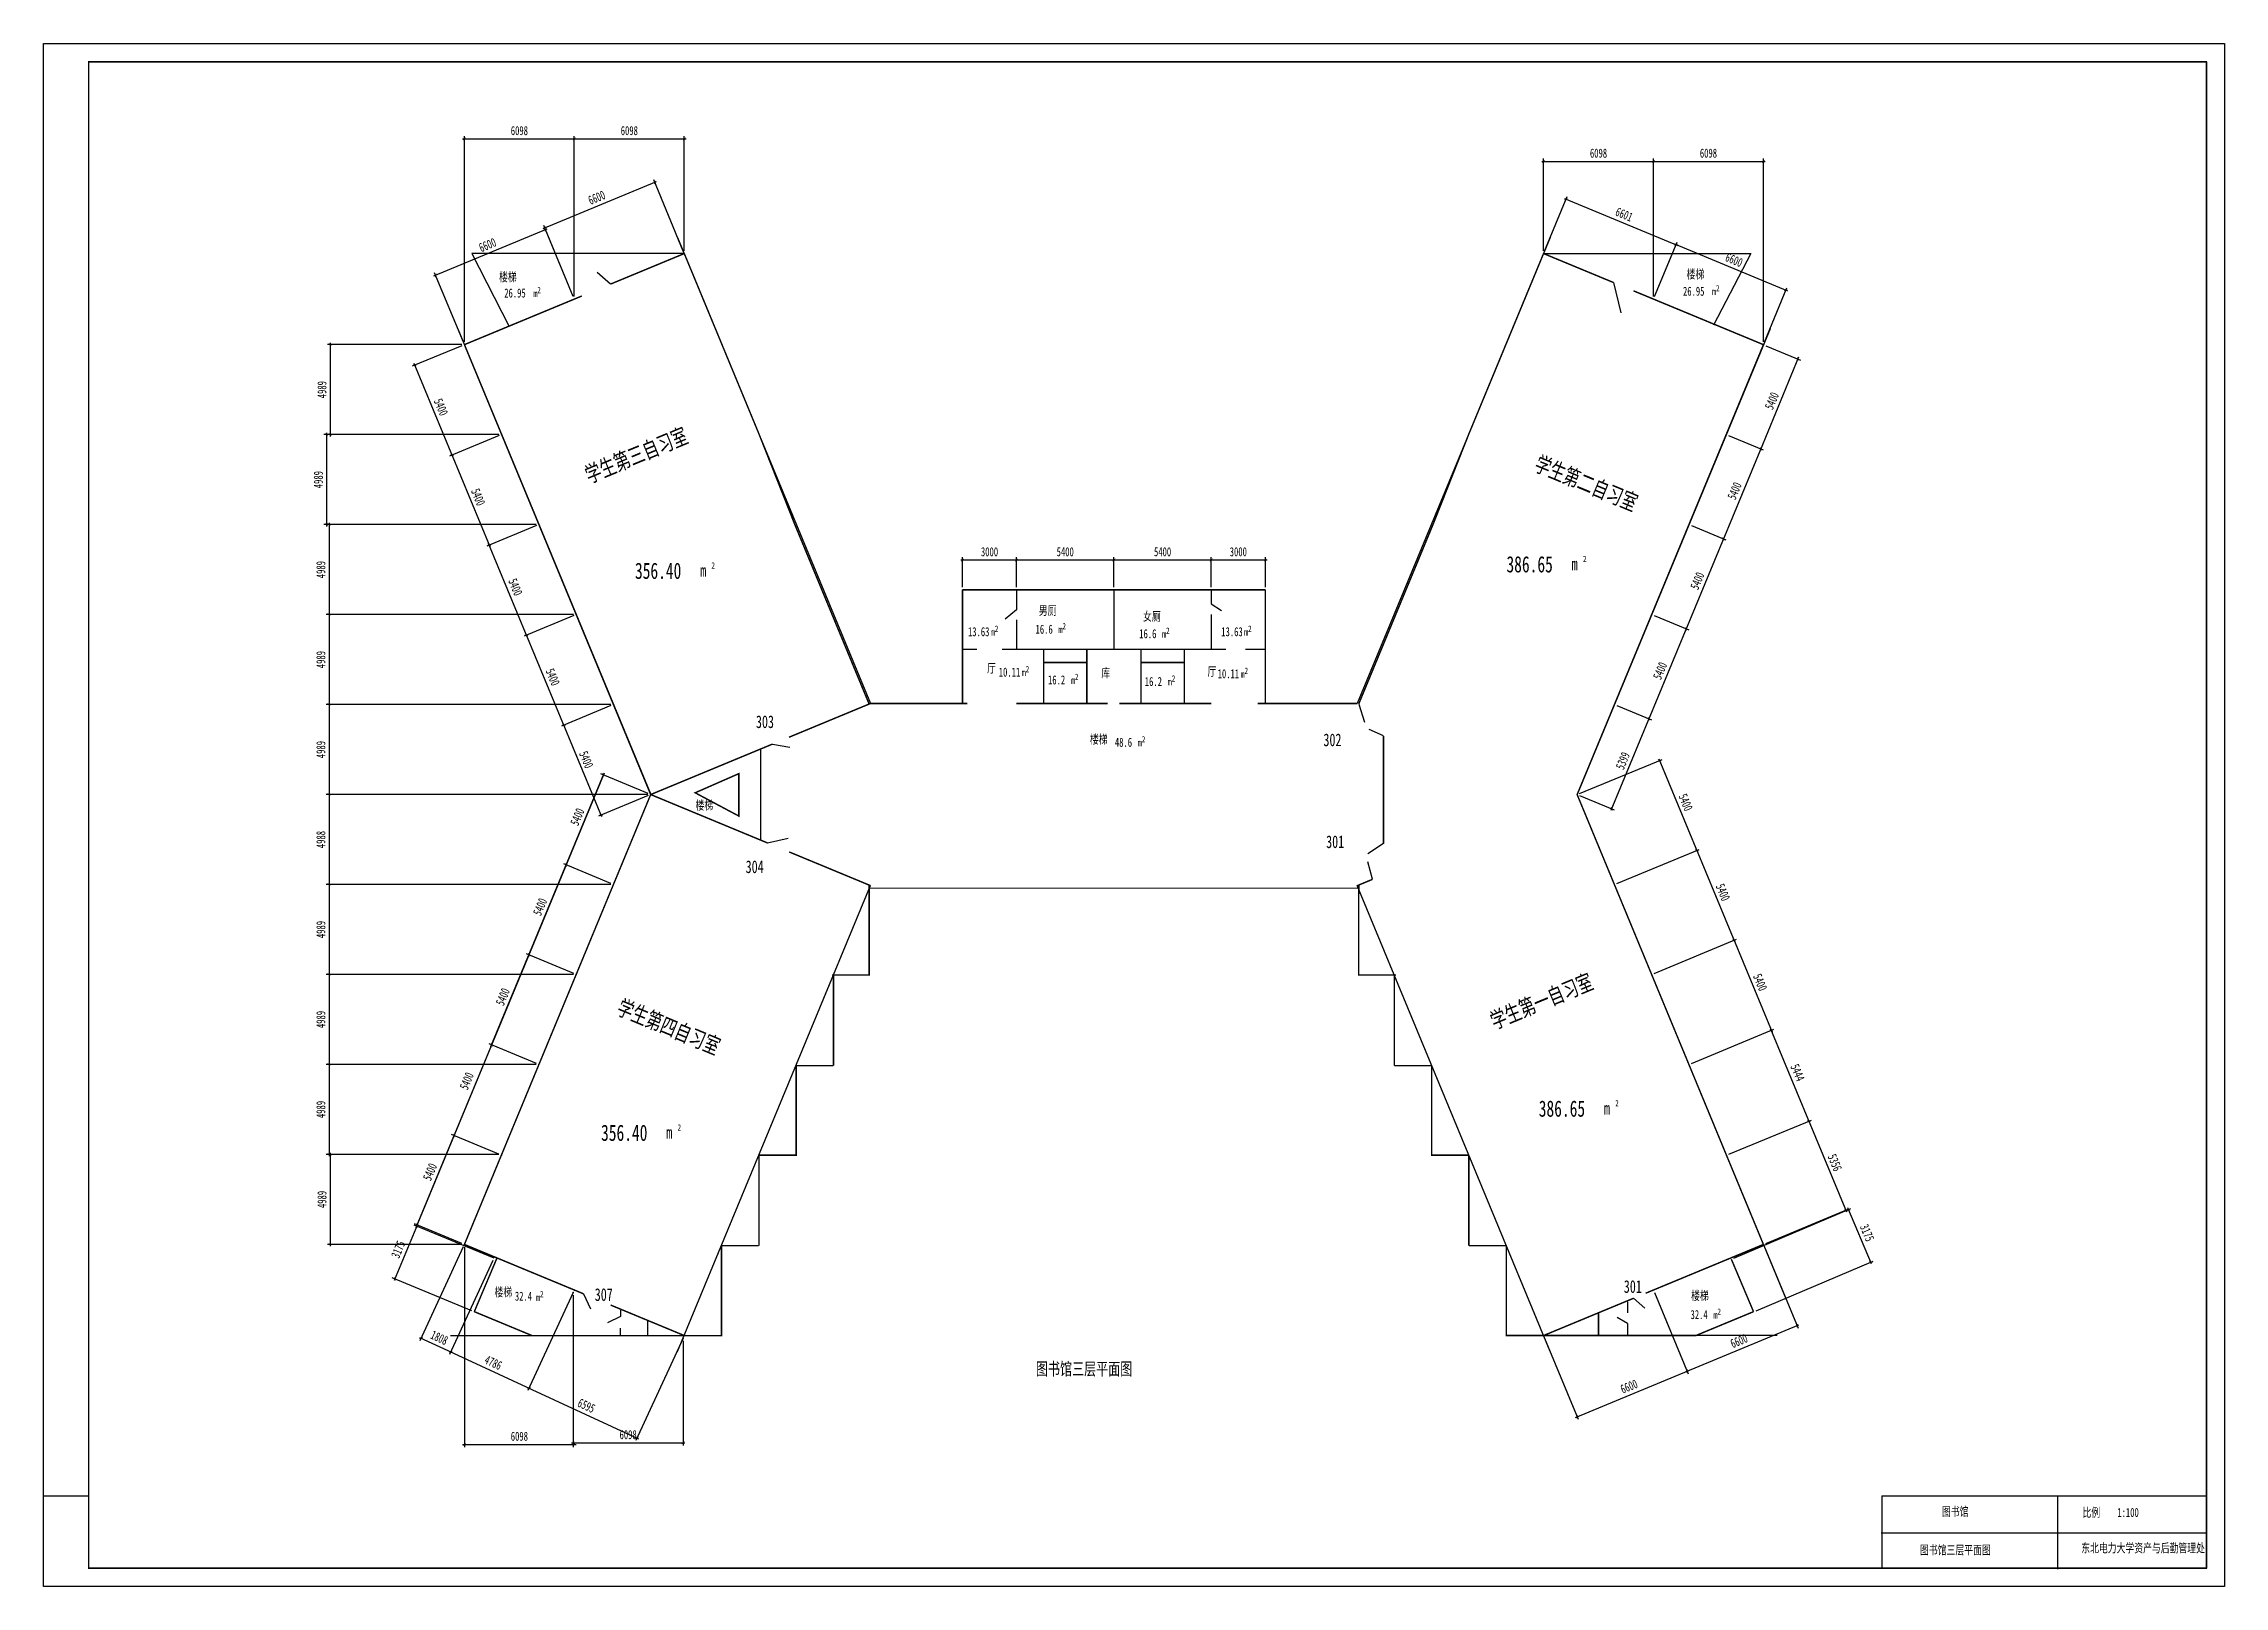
# Model space of a CAD drawing. Extents: x -59120 to 61840, y -74570 to 10966.
import ezdxf

# ---------------------------------------------------------------- set-up
doc = ezdxf.new("R2010")
doc.units = 0
doc.layers.get('0').update_dxf_attribs({"linetype": 'CONTINUOUS'})
doc.layers.get('DEFPOINTS').update_dxf_attribs({"linetype": 'CONTINUOUS'})
doc.styles.get("Standard").update_dxf_attribs({"font": '', "width": 0.7, "height": 700})
doc.styles.get('Standard').set_extended_font_data('FangSong_GB2312')
doc.dimstyles.get("Standard").update_dxf_attribs({"dimtxt": 0.18, "dimasz": 0.18, "dimexe": 0.18, "dimexo": 0.0625, "dimgap": 0.09, "dimtad": 0, "dimtih": 1, "dimtoh": 1, "dimdec": 4, "dimzin": 0, "dimdsep": 46, "dimtxsty": 'Standard', "dimcen": 0.09, "dimadec": 0, "dimazin": 0, "dimtfac": 1, "dimtdec": 4, "dimtofl": 0, "dimtmove": 0, "dimatfit": 3, "dimfxl": 1, "dimtolj": 1, "dimtzin": 0, "dimarcsym": 0})

msp = doc.modelspace()

# ---------------------------------------------------------------- texts
at = {"attachment_point": 1}
for s, insert, char_height, width in [('楼梯', (-33860, -1720), 500, 2790), ('楼梯 ', (32010, -1560), 500, 1700), ('26.95', (-33570, -2610), 500, 11520), ('m', (-31960, -2680), 400, 11850), ('2', (-31740, -2520), 350, 6520), ('26.95', (31810, -2510), 500, 11520), ('m', (33420, -2580), 400, 11850), ('2', (33640, -2420), 350, 6520), ('356.40', (-26320, -17810), 900, 11520), ('m', (-22702.9, -17890), 700, 11850), ('2', (-22080, -17790), 350, 6520), ('386.65', (22020, -17450), 900, 11520), ('m', (25637.1, -17530), 700, 11850), ('2', (26260, -17430), 350, 6520), ('男厕', (-3920, -20210), 500, 4165.763), ('女厕', (1860, -20540), 500, 1860), ('13.63', (-7850, -21390), 500, 11520), ('m', (-6580, -21460), 400, 11850), ('2', (-6360, -21300), 350, 6520), ('16.6', (-4100, -21250), 500, 11520), ('m', (-2830, -21320), 400, 11850), ('2', (-2610, -21160), 350, 6520), ('16.6', (1650, -21500), 500, 11520), ('m', (2920, -21570), 400, 11850), ('2', (3140, -21410), 350, 6520), ('13.63', (6200, -21390), 500, 11520), ('m', (7470, -21460), 400, 11850), ('2', (7690, -21300), 350, 6520), ('厅', (-6790, -23410), 500, 2390), ('10.11', (-6140, -23630), 500, 11520), ('m', (-4870, -23700), 400, 11850), ('2', (-4650, -23540), 350, 6520), ('16.2', (-3410, -24060), 500, 11520), ('2', (-1920, -23970), 350, 6520), ('库', (-450, -23670), 500, 1680), ('16.2', (1960, -24150), 500, 11520), ('2', (3450, -24060), 350, 6520), ('厅', (5440, -23590), 500, 2760), ('10.11', (6000, -23720), 500, 11520), ('m', (7270, -23790), 400, 11850), ('2', (7490, -23630), 350, 6520), ('m', (-2140, -24130), 400, 11850), ('m', (3230, -24220), 400, 11850), ('303', (-19610, -26280), 700, 4010), ('楼梯', (-1084.2, -27351.2), 500, 8129.229), ('48.6', (300, -27520), 500, 11520), ('m', (1570, -27590), 400, 11850), ('2', (1790, -27430), 350, 6520), ('302', (11867.6, -27285.3), 700, 4010), (' 楼梯', (-23200, -31010), 500, 2980), ('301', (12017.6, -32935.3), 700, 4010), ('304', (-20180, -34320), 700, 4010), ('386.65', (23810, -47630), 900, 11520), ('m', (27427.1, -47710), 700, 11850), ('2', (28050, -47610), 350, 6520), ('356.40', (-28200, -48970), 900, 11520), ('m', (-24582.9, -49050), 700, 11850), ('2', (-23960, -48950), 350, 6520), ('楼梯', (-34110, -58000), 500, 3040), ('307', (-28550, -58040), 700, 4010), ('301', (28527.6, -57595.3), 700, 4010), ('32.4', (-32980, -58230), 500, 11520), ('m', (-31810, -58350), 400, 11850), ('2', (-31590, -58190), 350, 6520), ('32.4', (32230, -59250), 500, 11520), ('楼梯', (32260, -58200), 500, 2420), ('2', (33720, -59160), 350, 6520), ('m', (33500, -59320), 400, 11850), ('图书馆三层平面图', (-4080, -62160), 700, 33000), ('      图书馆', (44750, -70170), 500, 6170), ('比例    1:100', (53970, -70220), 500, 5870), ('图书馆三层平面图', (44960, -72300), 500, 7950), ('东北电力大学资产与后勤管理处', (53900, -72190), 500, 7543.631)]:
    msp.add_mtext(s, dxfattribs=dict(at, insert=insert, char_height=char_height, width=width))
at = {"char_height": 900, "attachment_point": 1}
for s, insert, width, rotation in [('{\\fPMingLiU|b0|i0|c136|p18;学\\fGulim|b0|i0|c134|p34;生第三自\\fPMingLiU|b0|i0|c134|p18;习\\fGulim|b0|i0|c134|p34;室}', (-29198.5, -12586), 8253.854, 22.5), ('{\\fPMingLiU|b0|i0|c136|p18;学\\fGulim|b0|i0|c134|p34;生第二自\\fPMingLiU|b0|i0|c134|p18;习\\fGulim|b0|i0|c134|p34;室}', (23840, -11840), 19200, 337.5), ('{\\fPMingLiU|b0|i0|c136|p18;学\\fGulim|b0|i0|c134|p34;生第一自\\fPMingLiU|b0|i0|c134|p18;习\\fGulim|b0|i0|c134|p34;室}', (21011.3, -42858.7), 12288.714, 22.5), ('{\\fPMingLiU|b0|i0|c136|p18;学\\fGulim|b0|i0|c134|p34;生第四自\\fPMingLiU|b0|i0|c134|p18;习\\fGulim|b0|i0|c134|p34;室}', (-27050, -41980), 9790, 337.5)]:
    msp.add_mtext(s, dxfattribs=dict(at, insert=insert, width=width, rotation=rotation))
at = {"color": 0, "linetype": 'ByBlock', "char_height": 500, "attachment_point": 5}
for insert, rotation in [((-30881.9, -24152.6), 292.503797), ((-29021.9, -28732.6), 292.503797), ((-33650.5, -41882.5), 67.5), ((-35650.5, -46552.5), 67.5), ((-37690.5, -51592.5), 67.5)]:
    msp.add_mtext('\\A1;5400', dxfattribs=dict(at, insert=insert, rotation=rotation))
at = {"color": 0, "linetype": 'ByBlock', "insert": (-32731.4, -66250), "char_height": 500, "attachment_point": 5}
msp.add_mtext('\\A1;6098', dxfattribs=at)

# ---------------------------------------------------------------- blocks, each defined once
blk = doc.blocks.new('_ARCHTICK')
at = {"color": 0, "linetype": 'ByBlock', "const_width": 0.15}
blk.add_lwpolyline([(-0.5, -0.5), (0.5, 0.5)], dxfattribs=at)
blk = doc.blocks.new('*D1')
at = {"color": 0, "linetype": 'ByBlock'}
for p, q in [((-35880, 5690), (-29583, 5690)), ((-35780, -5574), (-35780, 5840)), ((-29683, -3048), (-29683, 5840))]:
    blk.add_line(p, q, dxfattribs=at)
at = {"layer": 'DEFPOINTS', "color": 0, "linetype": 'ByBlock'}
for p in [(-29683, 5690), (-29683, -3198), (-35780, -5724)]:
    blk.add_point(p, dxfattribs=at)
at = {"color": 0, "linetype": 'ByBlock', "xscale": 150, "yscale": 150, "zscale": 150, "rotation": 180}
blk.add_blockref('_ARCHTICK', (-35780, 5690), dxfattribs=at)
at = {"color": 0, "linetype": 'ByBlock', "xscale": 150, "yscale": 150, "zscale": 150}
blk.add_blockref('_ARCHTICK', (-29683, 5690), dxfattribs=at)
at = {"color": 0, "linetype": 'ByBlock', "insert": (-32731, 6140), "char_height": 500, "attachment_point": 5}
blk.add_mtext('\\A1;6098', dxfattribs=at)
blk = doc.blocks.new('*D2')
at = {"color": 0, "linetype": 'ByBlock'}
for p, q in [((-29783, 5690), (-23484, 5690)), ((-23584, -524), (-23584, 5840))]:
    blk.add_line(p, q, dxfattribs=at)
at = {"layer": 'DEFPOINTS', "color": 0, "linetype": 'ByBlock'}
for p in [(-23584, 5690), (-23584, -674), (-29683, -3198)]:
    blk.add_point(p, dxfattribs=at)
at = {"color": 0, "linetype": 'ByBlock', "xscale": 150, "yscale": 150, "zscale": 150, "rotation": 180}
blk.add_blockref('_ARCHTICK', (-29683, 5690), dxfattribs=at)
at = {"color": 0, "linetype": 'ByBlock', "xscale": 150, "yscale": 150, "zscale": 150}
blk.add_blockref('_ARCHTICK', (-23584, 5690), dxfattribs=at)
at = {"color": 0, "linetype": 'ByBlock', "insert": (-26633, 6140), "char_height": 500, "attachment_point": 5}
blk.add_mtext('\\A1;6098', dxfattribs=at)
blk = doc.blocks.new('*D3')
at = {"color": 0, "linetype": 'ByBlock'}
for p, q in [((-37467, -1913), (-31185, 689)), ((-29740, -3060), (-31334, 790)), ((-35838, -5586), (-37432, -1736))]:
    blk.add_line(p, q, dxfattribs=at)
at = {"layer": 'DEFPOINTS', "color": 0, "linetype": 'ByBlock'}
for p in [(-31277, 651), (-29683, -3198), (-35780, -5724)]:
    blk.add_point(p, dxfattribs=at)
at = {"color": 0, "linetype": 'ByBlock', "xscale": 150, "yscale": 150, "zscale": 150}
for p, rotation in [((-31277, 651), 22.50000000000002), ((-37375, -1875), 202.5000000000001)]:
    blk.add_blockref('_ARCHTICK', p, dxfattribs=dict(at, rotation=rotation))
at = {"color": 0, "linetype": 'ByBlock', "insert": (-34498, -196), "char_height": 500, "attachment_point": 5, "rotation": 22.5}
blk.add_mtext('\\A1;6600', dxfattribs=at)
blk = doc.blocks.new('*D4')
at = {"color": 0, "linetype": 'ByBlock'}
for p, q in [((-31410, 714), (-25127, 3314)), ((-23642, -536), (-25277, 3414)), ((-29740, -3060), (-31375, 890))]:
    blk.add_line(p, q, dxfattribs=at)
at = {"layer": 'DEFPOINTS', "color": 0, "linetype": 'ByBlock'}
for p in [(-25219, 3276), (-23584, -674), (-29683, -3198)]:
    blk.add_point(p, dxfattribs=at)
at = {"color": 0, "linetype": 'ByBlock', "xscale": 150, "yscale": 150, "zscale": 150}
for p, rotation in [((-25219, 3276), 22.48363437405595), ((-31318, 752), 202.483634374056)]:
    blk.add_blockref('_ARCHTICK', p, dxfattribs=dict(at, rotation=rotation))
at = {"color": 0, "linetype": 'ByBlock', "insert": (-28440, 2430), "char_height": 500, "attachment_point": 5, "rotation": 22.48363}
blk.add_mtext('\\A1;6600', dxfattribs=at)
blk = doc.blocks.new('*D5')
at = {"color": 0, "linetype": 'ByBlock'}
for p, q in [((-31786, -15759), (-34536, -16899)), ((-32293, -21923), (-34436, -16749))]:
    blk.add_line(p, q, dxfattribs=at)
at = {"layer": 'DEFPOINTS', "color": 0, "linetype": 'ByBlock'}
for p in [(-31647, -15702), (-34398, -16842), (-29581, -20691)]:
    blk.add_point(p, dxfattribs=at)
at = {"color": 0, "linetype": 'ByBlock', "xscale": 150, "yscale": 150, "zscale": 150}
for p, rotation in [((-34398, -16842), 112.5037971658268), ((-32331, -21830), 292.5037971658268)]:
    blk.add_blockref('_ARCHTICK', p, dxfattribs=dict(at, rotation=rotation))
at = {"color": 0, "linetype": 'ByBlock', "insert": (-32949, -19164), "char_height": 500, "attachment_point": 5, "rotation": 292.5038}
blk.add_mtext('\\A1;5400', dxfattribs=at)
blk = doc.blocks.new('*D6')
at = {"color": 0, "linetype": 'ByBlock'}
for p, q in [((-33852, -10770), (-36603, -11910)), ((-34360, -16934), (-36503, -11760))]:
    blk.add_line(p, q, dxfattribs=at)
at = {"layer": 'DEFPOINTS', "color": 0, "linetype": 'ByBlock'}
for p in [(-33714, -10713), (-36465, -11853), (-31647, -15702)]:
    blk.add_point(p, dxfattribs=at)
at = {"color": 0, "linetype": 'ByBlock', "xscale": 150, "yscale": 150, "zscale": 150}
for p, rotation in [((-36465, -11853), 112.5037971658268), ((-34398, -16842), 292.5037971658268)]:
    blk.add_blockref('_ARCHTICK', p, dxfattribs=dict(at, rotation=rotation))
at = {"color": 0, "linetype": 'ByBlock', "insert": (-35016, -14175), "char_height": 500, "attachment_point": 5, "rotation": 292.5038}
blk.add_mtext('\\A1;5400', dxfattribs=at)
blk = doc.blocks.new('*D7')
at = {"color": 0, "linetype": 'ByBlock'}
for p, q in [((-35919, -5782), (-38670, -6921)), ((-36426, -11945), (-38570, -6772))]:
    blk.add_line(p, q, dxfattribs=at)
at = {"layer": 'DEFPOINTS', "color": 0, "linetype": 'ByBlock'}
for p in [(-35780, -5724), (-38531, -6864), (-33714, -10713)]:
    blk.add_point(p, dxfattribs=at)
at = {"color": 0, "linetype": 'ByBlock', "xscale": 150, "yscale": 150, "zscale": 150}
for p, rotation in [((-38531, -6864), 112.5037971658268), ((-36465, -11853), 292.5037971658268)]:
    blk.add_blockref('_ARCHTICK', p, dxfattribs=dict(at, rotation=rotation))
at = {"color": 0, "linetype": 'ByBlock', "insert": (-37082, -9186), "char_height": 500, "attachment_point": 5, "rotation": 292.5038}
blk.add_mtext('\\A1;5400', dxfattribs=at)
blk = doc.blocks.new('*D8')
at = {"color": 0, "linetype": 'ByBlock'}
for p, q in [((-8254, -17660), (-5054, -17660)), ((-8154, -19167), (-8154, -17510)), ((-5154, -19167), (-5154, -17510))]:
    blk.add_line(p, q, dxfattribs=at)
at = {"layer": 'DEFPOINTS', "color": 0, "linetype": 'ByBlock'}
for p in [(-5154, -17660), (-8154, -19317), (-5154, -19317)]:
    blk.add_point(p, dxfattribs=at)
at = {"color": 0, "linetype": 'ByBlock', "xscale": 150, "yscale": 150, "zscale": 150, "rotation": 180}
blk.add_blockref('_ARCHTICK', (-8154, -17660), dxfattribs=at)
at = {"color": 0, "linetype": 'ByBlock', "xscale": 150, "yscale": 150, "zscale": 150}
blk.add_blockref('_ARCHTICK', (-5154, -17660), dxfattribs=at)
at = {"color": 0, "linetype": 'ByBlock', "insert": (-6654, -17210), "char_height": 500, "attachment_point": 5}
blk.add_mtext('\\A1;3000', dxfattribs=at)
blk = doc.blocks.new('*D9')
at = {"color": 0, "linetype": 'ByBlock'}
for p, q in [((-5254, -17660), (346, -17660)), ((246, -19167), (246, -17510))]:
    blk.add_line(p, q, dxfattribs=at)
at = {"layer": 'DEFPOINTS', "color": 0, "linetype": 'ByBlock'}
for p in [(246, -17660), (-5154, -19317), (246, -19317)]:
    blk.add_point(p, dxfattribs=at)
at = {"color": 0, "linetype": 'ByBlock', "xscale": 150, "yscale": 150, "zscale": 150, "rotation": 180}
blk.add_blockref('_ARCHTICK', (-5154, -17660), dxfattribs=at)
at = {"color": 0, "linetype": 'ByBlock', "xscale": 150, "yscale": 150, "zscale": 150}
blk.add_blockref('_ARCHTICK', (246, -17660), dxfattribs=at)
at = {"color": 0, "linetype": 'ByBlock', "insert": (-2454, -17210), "char_height": 500, "attachment_point": 5}
blk.add_mtext('\\A1;5400', dxfattribs=at)
blk = doc.blocks.new('*D10')
at = {"color": 0, "linetype": 'ByBlock'}
for p, q in [((146, -17660), (5746, -17660)), ((5646, -19167), (5646, -17510))]:
    blk.add_line(p, q, dxfattribs=at)
at = {"layer": 'DEFPOINTS', "color": 0, "linetype": 'ByBlock'}
for p in [(5646, -17660), (246, -19317), (5646, -19317)]:
    blk.add_point(p, dxfattribs=at)
at = {"color": 0, "linetype": 'ByBlock', "xscale": 150, "yscale": 150, "zscale": 150, "rotation": 180}
blk.add_blockref('_ARCHTICK', (246, -17660), dxfattribs=at)
at = {"color": 0, "linetype": 'ByBlock', "xscale": 150, "yscale": 150, "zscale": 150}
blk.add_blockref('_ARCHTICK', (5646, -17660), dxfattribs=at)
at = {"color": 0, "linetype": 'ByBlock', "insert": (2946, -17210), "char_height": 500, "attachment_point": 5}
blk.add_mtext('\\A1;5400', dxfattribs=at)
blk = doc.blocks.new('*D11')
at = {"color": 0, "linetype": 'ByBlock'}
for p, q in [((5546, -17660), (8746, -17660)), ((8646, -19167), (8646, -17510))]:
    blk.add_line(p, q, dxfattribs=at)
at = {"layer": 'DEFPOINTS', "color": 0, "linetype": 'ByBlock'}
for p in [(8646, -17660), (5646, -19317), (8646, -19317)]:
    blk.add_point(p, dxfattribs=at)
at = {"color": 0, "linetype": 'ByBlock', "xscale": 150, "yscale": 150, "zscale": 150, "rotation": 180}
blk.add_blockref('_ARCHTICK', (5646, -17660), dxfattribs=at)
at = {"color": 0, "linetype": 'ByBlock', "xscale": 150, "yscale": 150, "zscale": 150}
blk.add_blockref('_ARCHTICK', (8646, -17660), dxfattribs=at)
at = {"color": 0, "linetype": 'ByBlock', "insert": (7146, -17210), "char_height": 500, "attachment_point": 5}
blk.add_mtext('\\A1;3000', dxfattribs=at)
blk = doc.blocks.new('*D12')
at = {"color": 0, "linetype": 'ByBlock'}
for p, q in [((-32240, -39653), (-30097, -34479)), ((-27653, -35599), (-30274, -34514))]:
    blk.add_line(p, q, dxfattribs=at)
at = {"layer": 'DEFPOINTS', "color": 0, "linetype": 'ByBlock'}
for p in [(-30135, -34571), (-27514, -35657), (-29581, -40646)]:
    blk.add_point(p, dxfattribs=at)
at = {"color": 0, "linetype": 'ByBlock', "xscale": 150, "yscale": 150, "zscale": 150}
for p, rotation in [((-30135, -34571), 67.50000000000004), ((-32201, -39560), 247.5)]:
    blk.add_blockref('_ARCHTICK', p, dxfattribs=dict(at, rotation=rotation))
at = {"color": 0, "linetype": 'ByBlock', "insert": (-31584, -36894), "char_height": 500, "attachment_point": 5, "rotation": 67.5}
blk.add_mtext('\\A1;5400', dxfattribs=at)
blk = doc.blocks.new('*D13')
at = {"color": 0, "linetype": 'ByBlock'}
for p, q in [((-30173, -34664), (-28030, -29490)), ((-25585, -30611), (-28207, -29525))]:
    blk.add_line(p, q, dxfattribs=at)
at = {"layer": 'DEFPOINTS', "color": 0, "linetype": 'ByBlock'}
for p in [(-28068, -29582), (-25447, -30668), (-27514, -35657)]:
    blk.add_point(p, dxfattribs=at)
at = {"color": 0, "linetype": 'ByBlock', "xscale": 150, "yscale": 150, "zscale": 150}
for p, rotation in [((-28068, -29582), 67.50000000000004), ((-30135, -34571), 247.5)]:
    blk.add_blockref('_ARCHTICK', p, dxfattribs=dict(at, rotation=rotation))
at = {"color": 0, "linetype": 'ByBlock', "insert": (-29517, -31905), "char_height": 500, "attachment_point": 5, "rotation": 67.5}
blk.add_mtext('\\A1;5400', dxfattribs=at)
blk = doc.blocks.new('*D14')
at = {"color": 0, "linetype": 'ByBlock'}
for p, q in [((-38390, -54502), (-39682, -57620)), ((-35376, -59295), (-39782, -57470))]:
    blk.add_line(p, q, dxfattribs=at)
at = {"layer": 'DEFPOINTS', "color": 0, "linetype": 'ByBlock'}
for p in [(-34000, -56429), (-39644, -57527), (-35237, -59353)]:
    blk.add_point(p, dxfattribs=at)
at = {"color": 0, "linetype": 'ByBlock', "xscale": 150, "yscale": 150, "zscale": 150}
for p, rotation in [((-38429, -54594), 67.5), ((-39644, -57527), 247.5)]:
    blk.add_blockref('_ARCHTICK', p, dxfattribs=dict(at, rotation=rotation))
at = {"color": 0, "linetype": 'ByBlock', "insert": (-39452, -55889), "char_height": 500, "attachment_point": 5, "rotation": 67.5}
blk.add_mtext('\\A1;3175', dxfattribs=at)
blk = doc.blocks.new('*D15')
at = {"color": 0, "linetype": 'ByBlock'}
for p, q in [((-35843, -55749), (-38245, -60948)), ((-34202, -56507), (-36604, -61706)), ((-38273, -60770), (-36450, -61612))]:
    blk.add_line(p, q, dxfattribs=at)
at = {"layer": 'DEFPOINTS', "color": 0, "linetype": 'ByBlock'}
for p in [(-35780, -55613), (-34139, -56371), (-36541, -61570)]:
    blk.add_point(p, dxfattribs=at)
at = {"color": 0, "linetype": 'ByBlock', "xscale": 150, "yscale": 150, "zscale": 150}
for p, rotation in [((-38182, -60812), 155.2008278218696), ((-36541, -61570), 335.2008278218696)]:
    blk.add_blockref('_ARCHTICK', p, dxfattribs=dict(at, rotation=rotation))
at = {"color": 0, "linetype": 'ByBlock', "insert": (-37173, -60782), "char_height": 500, "attachment_point": 5, "rotation": 335.20083}
blk.add_mtext('\\A1;1808', dxfattribs=at)
blk = doc.blocks.new('*D16')
at = {"color": 0, "linetype": 'ByBlock'}
for p, q in [((-29745, -58275), (-32259, -63714)), ((-36632, -61528), (-32105, -63620))]:
    blk.add_line(p, q, dxfattribs=at)
at = {"layer": 'DEFPOINTS', "color": 0, "linetype": 'ByBlock'}
for p in [(-34139, -56371), (-29683, -58138), (-32196, -63578)]:
    blk.add_point(p, dxfattribs=at)
at = {"color": 0, "linetype": 'ByBlock', "xscale": 150, "yscale": 150, "zscale": 150}
for p, rotation in [((-36541, -61570), 155.2008278218696), ((-32196, -63578), 335.2008278218696)]:
    blk.add_blockref('_ARCHTICK', p, dxfattribs=dict(at, rotation=rotation))
at = {"color": 0, "linetype": 'ByBlock', "insert": (-34180, -62165), "char_height": 500, "attachment_point": 5, "rotation": 335.20083}
blk.add_mtext('\\A1;4786', dxfattribs=at)
blk = doc.blocks.new('*D17')
at = {"color": 0, "linetype": 'ByBlock'}
for p, q in [((-23647, -60801), (-26271, -66480)), ((-32287, -63536), (-26118, -66386))]:
    blk.add_line(p, q, dxfattribs=at)
at = {"layer": 'DEFPOINTS', "color": 0, "linetype": 'ByBlock'}
for p in [(-29683, -58138), (-23584, -60664), (-26209, -66344)]:
    blk.add_point(p, dxfattribs=at)
at = {"color": 0, "linetype": 'ByBlock', "xscale": 150, "yscale": 150, "zscale": 150}
for p, rotation in [((-32196, -63578), 155.2008278218696), ((-26209, -66344), 335.2008278218696)]:
    blk.add_blockref('_ARCHTICK', p, dxfattribs=dict(at, rotation=rotation))
at = {"color": 0, "linetype": 'ByBlock', "insert": (-29013, -64552), "char_height": 500, "attachment_point": 5, "rotation": 335.20083}
blk.add_mtext('\\A1;6595', dxfattribs=at)
blk = doc.blocks.new('*D18')
at = {"color": 0, "linetype": 'ByBlock'}
for p, q in [((-35930, -5724), (-43380, -5724)), ((-43230, -5624), (-43230, -10813)), ((-33864, -10713), (-43380, -10713))]:
    blk.add_line(p, q, dxfattribs=at)
at = {"layer": 'DEFPOINTS', "color": 0, "linetype": 'ByBlock'}
for p in [(-35780, -5724), (-43230, -10713), (-33714, -10713)]:
    blk.add_point(p, dxfattribs=at)
at = {"color": 0, "linetype": 'ByBlock', "xscale": 150, "yscale": 150, "zscale": 150}
for p, rotation in [((-43230, -5724), 90), ((-43230, -10713), 270)]:
    blk.add_blockref('_ARCHTICK', p, dxfattribs=dict(at, rotation=rotation))
at = {"color": 0, "linetype": 'ByBlock', "insert": (-43680, -8219), "char_height": 500, "attachment_point": 5, "rotation": 90}
blk.add_mtext('\\A1;4989', dxfattribs=at)
blk = doc.blocks.new('*D19')
at = {"color": 0, "linetype": 'ByBlock'}
for p, q in [((-33864, -10713), (-43580, -10713)), ((-43430, -10613), (-43430, -15802)), ((-31797, -15702), (-43580, -15702))]:
    blk.add_line(p, q, dxfattribs=at)
at = {"layer": 'DEFPOINTS', "color": 0, "linetype": 'ByBlock'}
for p in [(-33714, -10713), (-43430, -15702), (-31647, -15702)]:
    blk.add_point(p, dxfattribs=at)
at = {"color": 0, "linetype": 'ByBlock', "xscale": 150, "yscale": 150, "zscale": 150}
for p, rotation in [((-43430, -10713), 90), ((-43430, -15702), 270)]:
    blk.add_blockref('_ARCHTICK', p, dxfattribs=dict(at, rotation=rotation))
at = {"color": 0, "linetype": 'ByBlock', "insert": (-43880, -13208), "char_height": 500, "attachment_point": 5, "rotation": 90}
blk.add_mtext('\\A1;4989', dxfattribs=at)
blk = doc.blocks.new('*D20')
at = {"color": 0, "linetype": 'ByBlock'}
for p, q in [((-31797, -15702), (-43440, -15702)), ((-43290, -15602), (-43290, -20791)), ((-29731, -20691), (-43440, -20691))]:
    blk.add_line(p, q, dxfattribs=at)
at = {"layer": 'DEFPOINTS', "color": 0, "linetype": 'ByBlock'}
for p in [(-31647, -15702), (-43290, -20691), (-29581, -20691)]:
    blk.add_point(p, dxfattribs=at)
at = {"color": 0, "linetype": 'ByBlock', "xscale": 150, "yscale": 150, "zscale": 150}
for p, rotation in [((-43290, -15702), 90), ((-43290, -20691), 270)]:
    blk.add_blockref('_ARCHTICK', p, dxfattribs=dict(at, rotation=rotation))
at = {"color": 0, "linetype": 'ByBlock', "insert": (-43740, -18196), "char_height": 500, "attachment_point": 5, "rotation": 90}
blk.add_mtext('\\A1;4989', dxfattribs=at)
blk = doc.blocks.new('*D21')
at = {"color": 0, "linetype": 'ByBlock'}
for p, q in [((-29731, -20691), (-43440, -20691)), ((-43290, -20591), (-43290, -25780)), ((-27664, -25680), (-43440, -25680))]:
    blk.add_line(p, q, dxfattribs=at)
at = {"layer": 'DEFPOINTS', "color": 0, "linetype": 'ByBlock'}
for p in [(-29581, -20691), (-43290, -25680), (-27514, -25680)]:
    blk.add_point(p, dxfattribs=at)
at = {"color": 0, "linetype": 'ByBlock', "xscale": 150, "yscale": 150, "zscale": 150}
for p, rotation in [((-43290, -20691), 90), ((-43290, -25680), 270)]:
    blk.add_blockref('_ARCHTICK', p, dxfattribs=dict(at, rotation=rotation))
at = {"color": 0, "linetype": 'ByBlock', "insert": (-43740, -23185), "char_height": 500, "attachment_point": 5, "rotation": 90}
blk.add_mtext('\\A1;4989', dxfattribs=at)
blk = doc.blocks.new('*D22')
at = {"color": 0, "linetype": 'ByBlock'}
for p, q in [((-27664, -25680), (-43440, -25680)), ((-43290, -25580), (-43290, -30769)), ((-25598, -30669), (-43440, -30669))]:
    blk.add_line(p, q, dxfattribs=at)
at = {"layer": 'DEFPOINTS', "color": 0, "linetype": 'ByBlock'}
for p in [(-27514, -25680), (-43290, -30669), (-25448, -30669)]:
    blk.add_point(p, dxfattribs=at)
at = {"color": 0, "linetype": 'ByBlock', "xscale": 150, "yscale": 150, "zscale": 150}
for p, rotation in [((-43290, -25680), 90), ((-43290, -30669), 270)]:
    blk.add_blockref('_ARCHTICK', p, dxfattribs=dict(at, rotation=rotation))
at = {"color": 0, "linetype": 'ByBlock', "insert": (-43740, -28174), "char_height": 500, "attachment_point": 5, "rotation": 90}
blk.add_mtext('\\A1;4989', dxfattribs=at)
blk = doc.blocks.new('*D23')
at = {"color": 0, "linetype": 'ByBlock'}
for p, q in [((-25598, -30669), (-43440, -30669)), ((-43290, -30569), (-43290, -35757)), ((-27664, -35657), (-43440, -35657))]:
    blk.add_line(p, q, dxfattribs=at)
at = {"layer": 'DEFPOINTS', "color": 0, "linetype": 'ByBlock'}
for p in [(-25448, -30669), (-43290, -35657), (-27514, -35657)]:
    blk.add_point(p, dxfattribs=at)
at = {"color": 0, "linetype": 'ByBlock', "xscale": 150, "yscale": 150, "zscale": 150}
for p, rotation in [((-43290, -30669), 90), ((-43290, -35657), 270)]:
    blk.add_blockref('_ARCHTICK', p, dxfattribs=dict(at, rotation=rotation))
at = {"color": 0, "linetype": 'ByBlock', "insert": (-43740, -33163), "char_height": 500, "attachment_point": 5, "rotation": 90}
blk.add_mtext('\\A1;4988', dxfattribs=at)
blk = doc.blocks.new('*D24')
at = {"color": 0, "linetype": 'ByBlock'}
for p, q in [((-27814, -35657), (-43440, -35657)), ((-43290, -35557), (-43290, -40746)), ((-29731, -40646), (-43440, -40646))]:
    blk.add_line(p, q, dxfattribs=at)
at = {"layer": 'DEFPOINTS', "color": 0, "linetype": 'ByBlock'}
for p in [(-27664, -35657), (-43290, -40646), (-29581, -40646)]:
    blk.add_point(p, dxfattribs=at)
at = {"color": 0, "linetype": 'ByBlock', "xscale": 150, "yscale": 150, "zscale": 150}
for p, rotation in [((-43290, -35657), 90), ((-43290, -40646), 270)]:
    blk.add_blockref('_ARCHTICK', p, dxfattribs=dict(at, rotation=rotation))
at = {"color": 0, "linetype": 'ByBlock', "insert": (-43740, -38151), "char_height": 500, "attachment_point": 5, "rotation": 90}
blk.add_mtext('\\A1;4989', dxfattribs=at)
blk = doc.blocks.new('*D25')
at = {"color": 0, "linetype": 'ByBlock'}
for p, q in [((-29731, -40646), (-43440, -40646)), ((-43290, -40546), (-43290, -45735)), ((-31797, -45635), (-43440, -45635))]:
    blk.add_line(p, q, dxfattribs=at)
at = {"layer": 'DEFPOINTS', "color": 0, "linetype": 'ByBlock'}
for p in [(-29581, -40646), (-43290, -45635), (-31647, -45635)]:
    blk.add_point(p, dxfattribs=at)
at = {"color": 0, "linetype": 'ByBlock', "xscale": 150, "yscale": 150, "zscale": 150}
for p, rotation in [((-43290, -40646), 90), ((-43290, -45635), 270)]:
    blk.add_blockref('_ARCHTICK', p, dxfattribs=dict(at, rotation=rotation))
at = {"color": 0, "linetype": 'ByBlock', "insert": (-43740, -43140), "char_height": 500, "attachment_point": 5, "rotation": 90}
blk.add_mtext('\\A1;4989', dxfattribs=at)
blk = doc.blocks.new('*D26')
at = {"color": 0, "linetype": 'ByBlock'}
for p, q in [((-31947, -45635), (-43440, -45635)), ((-43290, -45535), (-43290, -50724)), ((-33864, -50624), (-43440, -50624))]:
    blk.add_line(p, q, dxfattribs=at)
at = {"layer": 'DEFPOINTS', "color": 0, "linetype": 'ByBlock'}
for p in [(-31797, -45635), (-43290, -50624), (-33714, -50624)]:
    blk.add_point(p, dxfattribs=at)
at = {"color": 0, "linetype": 'ByBlock', "xscale": 150, "yscale": 150, "zscale": 150}
for p, rotation in [((-43290, -45635), 90), ((-43290, -50624), 270)]:
    blk.add_blockref('_ARCHTICK', p, dxfattribs=dict(at, rotation=rotation))
at = {"color": 0, "linetype": 'ByBlock', "insert": (-43740, -48129), "char_height": 500, "attachment_point": 5, "rotation": 90}
blk.add_mtext('\\A1;4989', dxfattribs=at)
blk = doc.blocks.new('*D27')
at = {"color": 0, "linetype": 'ByBlock'}
for p, q in [((-33864, -50624), (-43380, -50624)), ((-43230, -50524), (-43230, -55713)), ((-35930, -55613), (-43380, -55613))]:
    blk.add_line(p, q, dxfattribs=at)
at = {"layer": 'DEFPOINTS', "color": 0, "linetype": 'ByBlock'}
for p in [(-33714, -50624), (-43230, -55613), (-35780, -55613)]:
    blk.add_point(p, dxfattribs=at)
at = {"color": 0, "linetype": 'ByBlock', "xscale": 150, "yscale": 150, "zscale": 150}
for p, rotation in [((-43230, -50624), 90), ((-43230, -55613), 270)]:
    blk.add_blockref('_ARCHTICK', p, dxfattribs=dict(at, rotation=rotation))
at = {"color": 0, "linetype": 'ByBlock', "insert": (-43680, -53118), "char_height": 500, "attachment_point": 5, "rotation": 90}
blk.add_mtext('\\A1;4989', dxfattribs=at)
blk = doc.blocks.new('*D28')
at = {"color": 0, "linetype": 'ByBlock'}
for p, q in [((-29745, -58575), (-29745, -66760)), ((-23647, -60951), (-23647, -66760)), ((-29845, -66610), (-23547, -66610))]:
    blk.add_line(p, q, dxfattribs=at)
at = {"layer": 'DEFPOINTS', "color": 0, "linetype": 'ByBlock'}
for p in [(-29745, -58425), (-23647, -60801), (-23647, -66610)]:
    blk.add_point(p, dxfattribs=at)
at = {"color": 0, "linetype": 'ByBlock', "xscale": 150, "yscale": 150, "zscale": 150, "rotation": 180}
blk.add_blockref('_ARCHTICK', (-29745, -66610), dxfattribs=at)
at = {"color": 0, "linetype": 'ByBlock', "xscale": 150, "yscale": 150, "zscale": 150}
blk.add_blockref('_ARCHTICK', (-23647, -66610), dxfattribs=at)
at = {"color": 0, "linetype": 'ByBlock', "insert": (-26696, -66160), "char_height": 500, "attachment_point": 5}
blk.add_mtext('\\A1;6098', dxfattribs=at)
blk = doc.blocks.new('*D29')
at = {"color": 0, "linetype": 'ByBlock'}
for p, q in [((24133, -534), (25383, 2485)), ((25234, 2384), (31517, -218)), ((30231, -3060), (31482, -41))]:
    blk.add_line(p, q, dxfattribs=at)
at = {"layer": 'DEFPOINTS', "color": 0, "linetype": 'ByBlock'}
for p in [(24076, -672), (31424, -180), (30174, -3198)]:
    blk.add_point(p, dxfattribs=at)
at = {"color": 0, "linetype": 'ByBlock', "xscale": 150, "yscale": 150, "zscale": 150}
for p, rotation in [((25326, 2346), 157.5), ((31424, -180), 337.4999999999999)]:
    blk.add_blockref('_ARCHTICK', p, dxfattribs=dict(at, rotation=rotation))
at = {"color": 0, "linetype": 'ByBlock', "insert": (28547, 1499), "char_height": 500, "attachment_point": 5, "rotation": 337.5}
blk.add_mtext('\\A1;6601', dxfattribs=at)
blk = doc.blocks.new('*D30')
at = {"color": 0, "linetype": 'ByBlock'}
for p, q in [((31332, -142), (37614, -2744)), ((36329, -5586), (37579, -2567))]:
    blk.add_line(p, q, dxfattribs=at)
at = {"layer": 'DEFPOINTS', "color": 0, "linetype": 'ByBlock'}
for p in [(30174, -3198), (37522, -2706), (36272, -5724)]:
    blk.add_point(p, dxfattribs=at)
at = {"color": 0, "linetype": 'ByBlock', "xscale": 150, "yscale": 150, "zscale": 150}
for p, rotation in [((31424, -180), 157.5), ((37522, -2706), 337.4999999999999)]:
    blk.add_blockref('_ARCHTICK', p, dxfattribs=dict(at, rotation=rotation))
at = {"color": 0, "linetype": 'ByBlock', "insert": (34645, -1027), "char_height": 500, "attachment_point": 5, "rotation": 337.5}
blk.add_mtext('\\A1;6600', dxfattribs=at)
blk = doc.blocks.new('*D31')
at = {"color": 0, "linetype": 'ByBlock'}
for p, q in [((23976, 4440), (30274, 4440)), ((24076, -522), (24076, 4590)), ((30174, -3048), (30174, 4590))]:
    blk.add_line(p, q, dxfattribs=at)
at = {"layer": 'DEFPOINTS', "color": 0, "linetype": 'ByBlock'}
for p in [(30174, 4440), (24076, -672), (30174, -3198)]:
    blk.add_point(p, dxfattribs=at)
at = {"color": 0, "linetype": 'ByBlock', "xscale": 150, "yscale": 150, "zscale": 150, "rotation": 180}
blk.add_blockref('_ARCHTICK', (24076, 4440), dxfattribs=at)
at = {"color": 0, "linetype": 'ByBlock', "xscale": 150, "yscale": 150, "zscale": 150}
blk.add_blockref('_ARCHTICK', (30174, 4440), dxfattribs=at)
at = {"color": 0, "linetype": 'ByBlock', "insert": (27125, 4890), "char_height": 500, "attachment_point": 5}
blk.add_mtext('\\A1;6098', dxfattribs=at)
blk = doc.blocks.new('*D32')
at = {"color": 0, "linetype": 'ByBlock'}
for p, q in [((30074, 4440), (36372, 4440)), ((36272, -5574), (36272, 4590))]:
    blk.add_line(p, q, dxfattribs=at)
at = {"layer": 'DEFPOINTS', "color": 0, "linetype": 'ByBlock'}
for p in [(36272, 4440), (30174, -3198), (36272, -5724)]:
    blk.add_point(p, dxfattribs=at)
at = {"color": 0, "linetype": 'ByBlock', "xscale": 150, "yscale": 150, "zscale": 150, "rotation": 180}
blk.add_blockref('_ARCHTICK', (30174, 4440), dxfattribs=at)
at = {"color": 0, "linetype": 'ByBlock', "xscale": 150, "yscale": 150, "zscale": 150}
blk.add_blockref('_ARCHTICK', (36272, 4440), dxfattribs=at)
at = {"color": 0, "linetype": 'ByBlock', "insert": (33223, 4890), "char_height": 500, "attachment_point": 5}
blk.add_mtext('\\A1;6098', dxfattribs=at)
blk = doc.blocks.new('*D33')
at = {"color": 0, "linetype": 'ByBlock'}
for p, q in [((36410, -5782), (38326, -6575)), ((38226, -6425), (36083, -11599)), ((34344, -10770), (36260, -11564))]:
    blk.add_line(p, q, dxfattribs=at)
at = {"layer": 'DEFPOINTS', "color": 0, "linetype": 'ByBlock'}
for p in [(36272, -5724), (34205, -10713), (36121, -11507)]:
    blk.add_point(p, dxfattribs=at)
at = {"color": 0, "linetype": 'ByBlock', "xscale": 150, "yscale": 150, "zscale": 150}
for p, rotation in [((38188, -6518), 67.50000000000017), ((36121, -11507), 247.5000000000001)]:
    blk.add_blockref('_ARCHTICK', p, dxfattribs=dict(at, rotation=rotation))
at = {"color": 0, "linetype": 'ByBlock', "insert": (36739, -8840), "char_height": 500, "attachment_point": 5, "rotation": 67.5}
blk.add_mtext('\\A1;5400', dxfattribs=at)
blk = doc.blocks.new('*D34')
at = {"color": 0, "linetype": 'ByBlock'}
for p, q in [((36160, -11414), (34017, -16588)), ((32277, -15759), (34193, -16553))]:
    blk.add_line(p, q, dxfattribs=at)
at = {"layer": 'DEFPOINTS', "color": 0, "linetype": 'ByBlock'}
for p in [(34205, -10713), (32139, -15702), (34055, -16496)]:
    blk.add_point(p, dxfattribs=at)
at = {"color": 0, "linetype": 'ByBlock', "xscale": 150, "yscale": 150, "zscale": 150}
for p, rotation in [((36121, -11507), 67.50000000000017), ((34055, -16496), 247.5000000000001)]:
    blk.add_blockref('_ARCHTICK', p, dxfattribs=dict(at, rotation=rotation))
at = {"color": 0, "linetype": 'ByBlock', "insert": (34672, -13829), "char_height": 500, "attachment_point": 5, "rotation": 67.5}
blk.add_mtext('\\A1;5400', dxfattribs=at)
blk = doc.blocks.new('*D35')
at = {"color": 0, "linetype": 'ByBlock'}
for p, q in [((34093, -16403), (31950, -21577)), ((30211, -20748), (32127, -21542))]:
    blk.add_line(p, q, dxfattribs=at)
at = {"layer": 'DEFPOINTS', "color": 0, "linetype": 'ByBlock'}
for p in [(32139, -15702), (30072, -20691), (31988, -21485)]:
    blk.add_point(p, dxfattribs=at)
at = {"color": 0, "linetype": 'ByBlock', "xscale": 150, "yscale": 150, "zscale": 150}
for p, rotation in [((34055, -16496), 67.50000000000017), ((31988, -21485), 247.5000000000001)]:
    blk.add_blockref('_ARCHTICK', p, dxfattribs=dict(at, rotation=rotation))
at = {"color": 0, "linetype": 'ByBlock', "insert": (32606, -18818), "char_height": 500, "attachment_point": 5, "rotation": 67.5}
blk.add_mtext('\\A1;5400', dxfattribs=at)
blk = doc.blocks.new('*D36')
at = {"color": 0, "linetype": 'ByBlock'}
for p, q in [((32027, -21392), (29884, -26566)), ((28144, -25737), (30060, -26531))]:
    blk.add_line(p, q, dxfattribs=at)
at = {"layer": 'DEFPOINTS', "color": 0, "linetype": 'ByBlock'}
for p in [(30072, -20691), (28006, -25680), (29922, -26474)]:
    blk.add_point(p, dxfattribs=at)
at = {"color": 0, "linetype": 'ByBlock', "xscale": 150, "yscale": 150, "zscale": 150}
for p, rotation in [((31988, -21485), 67.50000000000017), ((29922, -26474), 247.5000000000001)]:
    blk.add_blockref('_ARCHTICK', p, dxfattribs=dict(at, rotation=rotation))
at = {"color": 0, "linetype": 'ByBlock', "insert": (30539, -23807), "char_height": 500, "attachment_point": 5, "rotation": 67.5}
blk.add_mtext('\\A1;5400', dxfattribs=at)
blk = doc.blocks.new('*D37')
at = {"color": 0, "linetype": 'ByBlock'}
for p, q in [((29960, -26381), (27817, -31554)), ((26078, -30726), (27994, -31519))]:
    blk.add_line(p, q, dxfattribs=at)
at = {"layer": 'DEFPOINTS', "color": 0, "linetype": 'ByBlock'}
for p in [(28006, -25680), (25939, -30668), (27856, -31462)]:
    blk.add_point(p, dxfattribs=at)
at = {"color": 0, "linetype": 'ByBlock', "xscale": 150, "yscale": 150, "zscale": 150}
for p, rotation in [((29922, -26474), 67.50000000000017), ((27856, -31462), 247.5000000000001)]:
    blk.add_blockref('_ARCHTICK', p, dxfattribs=dict(at, rotation=rotation))
at = {"color": 0, "linetype": 'ByBlock', "insert": (28473, -28796), "char_height": 500, "attachment_point": 5, "rotation": 67.5}
blk.add_mtext('\\A1;5399', dxfattribs=at)
blk = doc.blocks.new('*D38')
at = {"color": 0, "linetype": 'ByBlock'}
for p, q in [((26078, -30611), (30649, -28717)), ((30472, -28682), (32615, -33856)), ((28144, -35599), (32716, -33706))]:
    blk.add_line(p, q, dxfattribs=at)
at = {"layer": 'DEFPOINTS', "color": 0, "linetype": 'ByBlock'}
for p in [(25939, -30668), (32577, -33763), (28006, -35657)]:
    blk.add_point(p, dxfattribs=at)
at = {"color": 0, "linetype": 'ByBlock', "xscale": 150, "yscale": 150, "zscale": 150}
for p, rotation in [((30510, -28774), 112.5000000000001), ((32577, -33763), 292.5000000000001)]:
    blk.add_blockref('_ARCHTICK', p, dxfattribs=dict(at, rotation=rotation))
at = {"color": 0, "linetype": 'ByBlock', "insert": (31959, -31097), "char_height": 500, "attachment_point": 5, "rotation": 292.5}
blk.add_mtext('\\A1;5400', dxfattribs=at)
blk = doc.blocks.new('*D39')
at = {"color": 0, "linetype": 'ByBlock'}
for p, q in [((32539, -33671), (34682, -38845)), ((30211, -40588), (34782, -38695))]:
    blk.add_line(p, q, dxfattribs=at)
at = {"layer": 'DEFPOINTS', "color": 0, "linetype": 'ByBlock'}
for p in [(28006, -35657), (34643, -38752), (30072, -40646)]:
    blk.add_point(p, dxfattribs=at)
at = {"color": 0, "linetype": 'ByBlock', "xscale": 150, "yscale": 150, "zscale": 150}
for p, rotation in [((32577, -33763), 112.5000000000001), ((34643, -38752), 292.5000000000001)]:
    blk.add_blockref('_ARCHTICK', p, dxfattribs=dict(at, rotation=rotation))
at = {"color": 0, "linetype": 'ByBlock', "insert": (34026, -36086), "char_height": 500, "attachment_point": 5, "rotation": 292.5}
blk.add_mtext('\\A1;5400', dxfattribs=at)
blk = doc.blocks.new('*D40')
at = {"color": 0, "linetype": 'ByBlock'}
for p, q in [((34605, -38660), (36748, -43834)), ((32277, -45577), (36849, -43684))]:
    blk.add_line(p, q, dxfattribs=at)
at = {"layer": 'DEFPOINTS', "color": 0, "linetype": 'ByBlock'}
for p in [(30072, -40646), (36710, -43741), (32139, -45635)]:
    blk.add_point(p, dxfattribs=at)
at = {"color": 0, "linetype": 'ByBlock', "xscale": 150, "yscale": 150, "zscale": 150}
for p, rotation in [((34643, -38752), 112.5000000000001), ((36710, -43741), 292.5000000000001)]:
    blk.add_blockref('_ARCHTICK', p, dxfattribs=dict(at, rotation=rotation))
at = {"color": 0, "linetype": 'ByBlock', "insert": (36092, -41075), "char_height": 500, "attachment_point": 5, "rotation": 292.5}
blk.add_mtext('\\A1;5400', dxfattribs=at)
blk = doc.blocks.new('*D41')
at = {"color": 0, "linetype": 'ByBlock'}
for p, q in [((36672, -43649), (38832, -48863)), ((34361, -50607), (38932, -48714))]:
    blk.add_line(p, q, dxfattribs=at)
at = {"layer": 'DEFPOINTS', "color": 0, "linetype": 'ByBlock'}
for p in [(32139, -45635), (38793, -48771), (34222, -50664)]:
    blk.add_point(p, dxfattribs=at)
at = {"color": 0, "linetype": 'ByBlock', "xscale": 150, "yscale": 150, "zscale": 150}
for p, rotation in [((36710, -43741), 112.5000000000001), ((38793, -48771), 292.5000000000001)]:
    blk.add_blockref('_ARCHTICK', p, dxfattribs=dict(at, rotation=rotation))
at = {"color": 0, "linetype": 'ByBlock', "insert": (38167, -46084), "char_height": 500, "attachment_point": 5, "rotation": 292.5}
blk.add_mtext('\\A1;5444', dxfattribs=at)
blk = doc.blocks.new('*D42')
at = {"color": 0, "linetype": 'ByBlock'}
for p, q in [((38755, -48679), (40881, -53812)), ((36410, -55555), (40981, -53662))]:
    blk.add_line(p, q, dxfattribs=at)
at = {"layer": 'DEFPOINTS', "color": 0, "linetype": 'ByBlock'}
for p in [(34222, -50664), (40843, -53719), (36272, -55613)]:
    blk.add_point(p, dxfattribs=at)
at = {"color": 0, "linetype": 'ByBlock', "xscale": 150, "yscale": 150, "zscale": 150}
for p, rotation in [((38793, -48771), 112.5000000000001), ((40843, -53719), 292.5000000000001)]:
    blk.add_blockref('_ARCHTICK', p, dxfattribs=dict(at, rotation=rotation))
at = {"color": 0, "linetype": 'ByBlock', "insert": (40234, -51073), "char_height": 500, "attachment_point": 5, "rotation": 292.5}
blk.add_mtext('\\A1;5356', dxfattribs=at)
blk = doc.blocks.new('*D43')
at = {"color": 0, "linetype": 'ByBlock'}
for p, q in [((34630, -56370), (41127, -53621)), ((42265, -56696), (40950, -53588)), ((35867, -59294), (42364, -56545))]:
    blk.add_line(p, q, dxfattribs=at)
at = {"layer": 'DEFPOINTS', "color": 0, "linetype": 'ByBlock'}
for p in [(40989, -53680), (34492, -56429), (35729, -59353)]:
    blk.add_point(p, dxfattribs=at)
at = {"color": 0, "linetype": 'ByBlock', "xscale": 150, "yscale": 150, "zscale": 150}
for p, rotation in [((40989, -53680), 112.9319791929562), ((42226, -56604), 292.9319791929562)]:
    blk.add_blockref('_ARCHTICK', p, dxfattribs=dict(at, rotation=rotation))
at = {"color": 0, "linetype": 'ByBlock', "insert": (42022, -54966), "char_height": 500, "attachment_point": 5, "rotation": 292.93198}
blk.add_mtext('\\A1;3175', dxfattribs=at)
blk = doc.blocks.new('*D44')
at = {"color": 0, "linetype": 'ByBlock'}
for p, q in [((30231, -58277), (32096, -62777)), ((24134, -60803), (25998, -65303)), ((25848, -65203), (32131, -62601))]:
    blk.add_line(p, q, dxfattribs=at)
at = {"layer": 'DEFPOINTS', "color": 0, "linetype": 'ByBlock'}
for p in [(30174, -58138), (24076, -60664), (32038, -62639)]:
    blk.add_point(p, dxfattribs=at)
at = {"color": 0, "linetype": 'ByBlock', "xscale": 150, "yscale": 150, "zscale": 150}
for p, rotation in [((32038, -62639), 22.50000000000002), ((25941, -65165), 202.5000000000001)]:
    blk.add_blockref('_ARCHTICK', p, dxfattribs=dict(at, rotation=rotation))
at = {"color": 0, "linetype": 'ByBlock', "insert": (28817, -63486), "char_height": 500, "attachment_point": 5, "rotation": 22.5}
blk.add_mtext('\\A1;6600', dxfattribs=at)
blk = doc.blocks.new('*D45')
at = {"color": 0, "linetype": 'ByBlock'}
for p, q in [((36351, -55805), (38193, -60252)), ((31946, -62677), (38228, -60075))]:
    blk.add_line(p, q, dxfattribs=at)
at = {"layer": 'DEFPOINTS', "color": 0, "linetype": 'ByBlock'}
for p in [(36294, -55666), (30174, -58138), (38136, -60113)]:
    blk.add_point(p, dxfattribs=at)
at = {"color": 0, "linetype": 'ByBlock', "xscale": 150, "yscale": 150, "zscale": 150}
for p, rotation in [((38136, -60113), 22.50000000000002), ((32038, -62639), 202.5000000000001)]:
    blk.add_blockref('_ARCHTICK', p, dxfattribs=dict(at, rotation=rotation))
at = {"color": 0, "linetype": 'ByBlock', "insert": (34915, -60960), "char_height": 500, "attachment_point": 5, "rotation": 22.5}
blk.add_mtext('\\A1;6600', dxfattribs=at)

# ---------------------------------------------------------------- dimensions: what is measured, and where the dimension line sits
for base, p1, p2, override, picture, middle in [((-29682.6, 5690), (-35780.2, -5724.1), (-29682.6, -3198.4), {"dimtxt": 500, "dimasz": 150, "dimexe": 150, "dimexo": 150, "dimgap": 200, "dimtad": 1, "dimtih": 0, "dimtoh": 0, "dimdec": 0, "dimzin": 8, "dimlunit": 5, "dimblk1": 'ARCHTICK', "dimblk2": 'ARCHTICK', "dimsah": 1, "dimcen": 2.5, "dimdle": 100, "dimtdec": 0, "dimtofl": 1}, '*D1', (-32731.4, 6140)), ((-23584.2, 5690), (-29682.6, -3198.4), (-23584.2, -674.4), {"dimtxt": 500, "dimasz": 150, "dimexe": 150, "dimexo": 150, "dimgap": 200, "dimtad": 1, "dimtih": 0, "dimtoh": 0, "dimdec": 0, "dimzin": 8, "dimlunit": 5, "dimblk1": 'ARCHTICK', "dimblk2": 'ARCHTICK', "dimsah": 1, "dimcen": 2.5, "dimdle": 100, "dimse1": 1, "dimtdec": 0, "dimtofl": 1, "dimtmove": 1}, '*D2', (-26633.4, 6140)), ((30174.1, 4440), (24075.8, -672.4), (30174.1, -3198.4), {"dimtxt": 500, "dimasz": 150, "dimexe": 150, "dimexo": 150, "dimgap": 200, "dimtad": 1, "dimtih": 0, "dimtoh": 0, "dimdec": 0, "dimzin": 8, "dimlunit": 5, "dimblk1": 'ARCHTICK', "dimblk2": 'ARCHTICK', "dimsah": 1, "dimcen": 2.5, "dimdle": 100, "dimtdec": 0, "dimtofl": 1}, '*D31', (27124.9, 4890)), ((36271.7, 4440), (30174.1, -3198.4), (36271.7, -5724.1), {"dimtxt": 500, "dimasz": 150, "dimexe": 150, "dimexo": 150, "dimgap": 200, "dimtad": 1, "dimtih": 0, "dimtoh": 0, "dimdec": 0, "dimzin": 8, "dimlunit": 5, "dimblk1": 'ARCHTICK', "dimblk2": 'ARCHTICK', "dimsah": 1, "dimcen": 2.5, "dimdle": 100, "dimse1": 1, "dimtdec": 0, "dimtofl": 1, "dimtmove": 1}, '*D32', (33222.9, 4890)), ((-5154.2, -17660), (-8154.2, -19317.4), (-5154.2, -19317.4), {"dimtxt": 500, "dimasz": 150, "dimexe": 150, "dimexo": 150, "dimgap": 200, "dimtad": 1, "dimtih": 0, "dimtoh": 0, "dimdec": 0, "dimzin": 8, "dimlunit": 5, "dimblk1": 'ARCHTICK', "dimblk2": 'ARCHTICK', "dimsah": 1, "dimcen": 2.5, "dimdle": 100, "dimtdec": 0, "dimtofl": 1}, '*D8', (-6654.2, -17210)), ((245.8, -17660), (-5154.2, -19317.4), (245.8, -19317.4), {"dimtxt": 500, "dimasz": 150, "dimexe": 150, "dimexo": 150, "dimgap": 200, "dimtad": 1, "dimtih": 0, "dimtoh": 0, "dimdec": 0, "dimzin": 8, "dimlunit": 5, "dimblk1": 'ARCHTICK', "dimblk2": 'ARCHTICK', "dimsah": 1, "dimcen": 2.5, "dimdle": 100, "dimse1": 1, "dimtdec": 0, "dimtofl": 1, "dimtmove": 1}, '*D9', (-2454.2, -17210)), ((5645.8, -17660), (245.8, -19317.4), (5645.8, -19317.4), {"dimtxt": 500, "dimasz": 150, "dimexe": 150, "dimexo": 150, "dimgap": 200, "dimtad": 1, "dimtih": 0, "dimtoh": 0, "dimdec": 0, "dimzin": 8, "dimlunit": 5, "dimblk1": 'ARCHTICK', "dimblk2": 'ARCHTICK', "dimsah": 1, "dimcen": 2.5, "dimdle": 100, "dimse1": 1, "dimtdec": 0, "dimtofl": 1, "dimtmove": 1}, '*D10', (2945.8, -17210)), ((8645.8, -17660), (5645.8, -19317.4), (8645.8, -19317.4), {"dimtxt": 500, "dimasz": 150, "dimexe": 150, "dimexo": 150, "dimgap": 200, "dimtad": 1, "dimtih": 0, "dimtoh": 0, "dimdec": 0, "dimzin": 8, "dimlunit": 5, "dimblk1": 'ARCHTICK', "dimblk2": 'ARCHTICK', "dimsah": 1, "dimcen": 2.5, "dimdle": 100, "dimse1": 1, "dimtdec": 0, "dimtofl": 1, "dimtmove": 1}, '*D11', (7145.8, -17210)), ((-23647.2, -66610), (-29745.5, -58424.5), (-23647.2, -60800.6), {"dimtxt": 500, "dimasz": 150, "dimexe": 150, "dimexo": 150, "dimgap": 200, "dimtad": 1, "dimtih": 0, "dimtoh": 0, "dimdec": 0, "dimzin": 8, "dimlunit": 5, "dimblk1": 'ARCHTICK', "dimblk2": 'ARCHTICK', "dimsah": 1, "dimcen": 2.5, "dimdle": 100, "dimtdec": 0, "dimtofl": 1}, '*D28', (-26696.3, -66160))]:
    dim = msp.add_linear_dim(base=base, p1=p1, p2=p2, dimstyle='Standard', override=override)
    dim.commit()
    dim.dimension.update_dxf_attribs({"geometry": picture, "text_midpoint": middle})
for p1, p2, distance, picture, middle in [((-29682.6, -3198.4), (-23584.2, -674.4), 4275.3, '*D4', (-28440.4, 2429.7)), ((24075.8, -672.4), (30174.1, -3198.4), 3267.2, '*D29', (28547.4, 1498.8)), ((-35780.2, -5724.1), (-29682.6, -3198.4), 4166.7, '*D3', (-34498.1, -196)), ((36271.7, -5724.1), (34205.2, -10713.1), 2074, '*D33', (36738.8, -8840.1)), ((25939.2, -30667.9), (28005.7, -35656.9), 4947.9, '*D38', (31959.5, -31096.7)), ((35728.7, -59352.7), (34491.5, -56428.6), -7055.1, '*D43', (42022, -54966.4)), ((-35780.2, -55612.7), (-34138.6, -56371.2), -5727.1, '*D15', (-37172.8, -60782.4)), ((24076.5, -60664.1), (30174.1, -58138.4), -4871.3, '*D44', (28817.3, -63486))]:
    dim = msp.add_aligned_dim(p1=p1, p2=p2, distance=distance, dimstyle='Standard', override={"dimtxt": 500, "dimasz": 150, "dimexe": 150, "dimexo": 150, "dimgap": 200, "dimtad": 1, "dimtih": 0, "dimtoh": 0, "dimdec": 0, "dimzin": 8, "dimlunit": 5, "dimblk1": 'ARCHTICK', "dimblk2": 'ARCHTICK', "dimsah": 1, "dimcen": 2.5, "dimdle": 100, "dimtdec": 0, "dimtofl": 1})
    dim.commit()
    dim.dimension.update_dxf_attribs({"geometry": picture, "text_midpoint": middle})
for base, p1, p2, angle, override, picture, middle in [((37522, -2705.6), (30174.1, -3198.4), (36271.7, -5724.1), 337.5, {"dimtxt": 500, "dimasz": 150, "dimexe": 150, "dimexo": 150, "dimgap": 200, "dimtad": 1, "dimtih": 0, "dimtoh": 0, "dimdec": 0, "dimzin": 8, "dimlunit": 5, "dimblk1": 'ARCHTICK', "dimblk2": 'ARCHTICK', "dimsah": 1, "dimcen": 2.5, "dimdle": 100, "dimse1": 1, "dimtdec": 0, "dimtofl": 1, "dimtmove": 1}, '*D30', (34645.4, -1027)), ((-43230, -10713.1), (-35780.2, -5724.1), (-33713.7, -10713.1), 90, {"dimtxt": 500, "dimasz": 150, "dimexe": 150, "dimexo": 150, "dimgap": 200, "dimtad": 1, "dimtih": 0, "dimtoh": 0, "dimdec": 0, "dimzin": 8, "dimlunit": 5, "dimblk1": 'ARCHTICK', "dimblk2": 'ARCHTICK', "dimsah": 1, "dimcen": 2.5, "dimdle": 100, "dimtdec": 0, "dimtofl": 1}, '*D18', (-43680, -8218.6)), ((-38531.5, -6863.9), (-33713.7, -10713.1), (-35780.2, -5724.1), 292.503797, {"dimtxt": 500, "dimasz": 150, "dimexe": 150, "dimexo": 150, "dimgap": 200, "dimtad": 1, "dimtih": 0, "dimtoh": 0, "dimdec": 0, "dimzin": 8, "dimlunit": 5, "dimblk1": 'ARCHTICK', "dimblk2": 'ARCHTICK', "dimsah": 1, "dimcen": 2.5, "dimdle": 100, "dimse1": 1, "dimtdec": 0, "dimtofl": 1, "dimtmove": 1}, '*D7', (-37082.3, -9186.1)), ((-43430, -15702), (-33713.7, -10713.1), (-31647.2, -15702), 90, {"dimtxt": 500, "dimasz": 150, "dimexe": 150, "dimexo": 150, "dimgap": 200, "dimtad": 1, "dimtih": 0, "dimtoh": 0, "dimdec": 0, "dimzin": 8, "dimlunit": 5, "dimblk1": 'ARCHTICK', "dimblk2": 'ARCHTICK', "dimsah": 1, "dimcen": 2.5, "dimdle": 100, "dimtdec": 0, "dimtofl": 1}, '*D19', (-43880, -13207.5)), ((-36464.7, -11852.8), (-31647.2, -15702), (-33713.7, -10713.1), 292.503797, {"dimtxt": 500, "dimasz": 150, "dimexe": 150, "dimexo": 150, "dimgap": 200, "dimtad": 1, "dimtih": 0, "dimtoh": 0, "dimdec": 0, "dimzin": 8, "dimlunit": 5, "dimblk1": 'ARCHTICK', "dimblk2": 'ARCHTICK', "dimsah": 1, "dimcen": 2.5, "dimdle": 100, "dimse1": 1, "dimtdec": 0, "dimtofl": 1, "dimtmove": 1}, '*D6', (-35015.5, -14174.9)), ((34054.9, -16495.7), (34205.2, -10713.1), (32138.7, -15702), 67.5, {"dimtxt": 500, "dimasz": 150, "dimexe": 150, "dimexo": 150, "dimgap": 200, "dimtad": 1, "dimtih": 0, "dimtoh": 0, "dimdec": 0, "dimzin": 8, "dimlunit": 5, "dimblk1": 'ARCHTICK', "dimblk2": 'ARCHTICK', "dimsah": 1, "dimcen": 2.5, "dimdle": 100, "dimse1": 1, "dimtdec": 0, "dimtofl": 1, "dimtmove": 1}, '*D34', (34672.4, -13829)), ((-43290, -20691), (-31647.2, -15702), (-29580.7, -20691), 90, {"dimtxt": 500, "dimasz": 150, "dimexe": 150, "dimexo": 150, "dimgap": 200, "dimtad": 1, "dimtih": 0, "dimtoh": 0, "dimdec": 0, "dimzin": 8, "dimlunit": 5, "dimblk1": 'ARCHTICK', "dimblk2": 'ARCHTICK', "dimsah": 1, "dimcen": 2.5, "dimdle": 100, "dimtdec": 0, "dimtofl": 1}, '*D20', (-43740, -18196.5)), ((-34397.8, -16841.6), (-29580.7, -20691), (-31647.2, -15702), 292.503797, {"dimtxt": 500, "dimasz": 150, "dimexe": 150, "dimexo": 150, "dimgap": 200, "dimtad": 1, "dimtih": 0, "dimtoh": 0, "dimdec": 0, "dimzin": 8, "dimlunit": 5, "dimblk1": 'ARCHTICK', "dimblk2": 'ARCHTICK', "dimsah": 1, "dimcen": 2.5, "dimdle": 100, "dimse1": 1, "dimtdec": 0, "dimtofl": 1, "dimtmove": 1}, '*D5', (-32948.7, -19163.7)), ((31988.4, -21484.6), (32138.7, -15702), (30072.2, -20691), 67.5, {"dimtxt": 500, "dimasz": 150, "dimexe": 150, "dimexo": 150, "dimgap": 200, "dimtad": 1, "dimtih": 0, "dimtoh": 0, "dimdec": 0, "dimzin": 8, "dimlunit": 5, "dimblk1": 'ARCHTICK', "dimblk2": 'ARCHTICK', "dimsah": 1, "dimcen": 2.5, "dimdle": 100, "dimse1": 1, "dimtdec": 0, "dimtofl": 1, "dimtmove": 1}, '*D35', (32605.9, -18818)), ((-43290, -25679.9), (-29580.7, -20691), (-27514.2, -25679.9), 90, {"dimtxt": 500, "dimasz": 150, "dimexe": 150, "dimexo": 150, "dimgap": 200, "dimtad": 1, "dimtih": 0, "dimtoh": 0, "dimdec": 0, "dimzin": 8, "dimlunit": 5, "dimblk1": 'ARCHTICK', "dimblk2": 'ARCHTICK', "dimsah": 1, "dimcen": 2.5, "dimdle": 100, "dimtdec": 0, "dimtofl": 1}, '*D21', (-43740, -23185.4)), ((29921.9, -26473.6), (30072.2, -20691), (28005.7, -25679.9), 67.5, {"dimtxt": 500, "dimasz": 150, "dimexe": 150, "dimexo": 150, "dimgap": 200, "dimtad": 1, "dimtih": 0, "dimtoh": 0, "dimdec": 0, "dimzin": 8, "dimlunit": 5, "dimblk1": 'ARCHTICK', "dimblk2": 'ARCHTICK', "dimsah": 1, "dimcen": 2.5, "dimdle": 100, "dimse1": 1, "dimtdec": 0, "dimtofl": 1, "dimtmove": 1}, '*D36', (30539.4, -23806.9)), ((-43290, -30668.9), (-27514.2, -25679.9), (-25447.7, -30668.9), 90, {"dimtxt": 500, "dimasz": 150, "dimexe": 150, "dimexo": 150, "dimgap": 200, "dimtad": 1, "dimtih": 0, "dimtoh": 0, "dimdec": 0, "dimzin": 8, "dimlunit": 5, "dimblk1": 'ARCHTICK', "dimblk2": 'ARCHTICK', "dimsah": 1, "dimcen": 2.5, "dimdle": 100, "dimtdec": 0, "dimtofl": 1}, '*D22', (-43740, -28174.4)), ((27855.5784, -31462.0787), (28005.7326, -25679.9045), (25939.4357, -30668.3864), 67.5, {"dimtxt": 500, "dimasz": 150, "dimexe": 150, "dimexo": 150, "dimgap": 200, "dimtad": 1, "dimtih": 0, "dimtoh": 0, "dimdec": 0, "dimzin": 8, "dimlunit": 5, "dimblk1": 'ARCHTICK', "dimblk2": 'ARCHTICK', "dimsah": 1, "dimcen": 2.5, "dimdle": 100, "dimse1": 1, "dimtdec": 0, "dimtofl": 1, "dimtmove": 1}, '*D37', (28472.981, -28795.6302)), ((-28068.5, -29582.4), (-27514.2, -35656.9), (-25446.6, -30668.4), 67.5, {"dimtxt": 500, "dimasz": 150, "dimexe": 150, "dimexo": 150, "dimgap": 200, "dimtad": 1, "dimtih": 0, "dimtoh": 0, "dimdec": 0, "dimzin": 8, "dimlunit": 5, "dimblk1": 'ARCHTICK', "dimblk2": 'ARCHTICK', "dimsah": 1, "dimcen": 2.5, "dimdle": 100, "dimse1": 1, "dimtdec": 0, "dimtofl": 1, "dimtmove": 1}, '*D13', (-29517.5, -31904.6)), ((-43290, -35656.9), (-25447.7, -30668.9), (-27514.2, -35656.9), 90, {"dimtxt": 500, "dimasz": 150, "dimexe": 150, "dimexo": 150, "dimgap": 200, "dimtad": 1, "dimtih": 0, "dimtoh": 0, "dimdec": 0, "dimzin": 8, "dimlunit": 5, "dimblk1": 'ARCHTICK', "dimblk2": 'ARCHTICK', "dimsah": 1, "dimcen": 2.5, "dimdle": 100, "dimtdec": 0, "dimtofl": 1}, '*D23', (-43740, -33162.9)), ((34643.4, -38752.4), (28005.7, -35656.9), (30072.2, -40645.8), 292.5, {"dimtxt": 500, "dimasz": 150, "dimexe": 150, "dimexo": 150, "dimgap": 200, "dimtad": 1, "dimtih": 0, "dimtoh": 0, "dimdec": 0, "dimzin": 8, "dimlunit": 5, "dimblk1": 'ARCHTICK', "dimblk2": 'ARCHTICK', "dimsah": 1, "dimcen": 2.5, "dimdle": 100, "dimse1": 1, "dimtdec": 0, "dimtofl": 1, "dimtmove": 1}, '*D39', (34025.9, -36085.7)), ((-30135, -34571.3), (-29580.7, -40645.8), (-27514.2, -35656.9), 67.5, {"dimtxt": 500, "dimasz": 150, "dimexe": 150, "dimexo": 150, "dimgap": 200, "dimtad": 1, "dimtih": 0, "dimtoh": 0, "dimdec": 0, "dimzin": 8, "dimlunit": 5, "dimblk1": 'ARCHTICK', "dimblk2": 'ARCHTICK', "dimsah": 1, "dimcen": 2.5, "dimdle": 100, "dimse1": 1, "dimtdec": 0, "dimtofl": 1, "dimtmove": 1}, '*D12', (-31584, -36893.6)), ((-43290, -40645.8), (-27664.2, -35656.9), (-29580.7, -40645.8), 90, {"dimtxt": 500, "dimasz": 150, "dimexe": 150, "dimexo": 150, "dimgap": 200, "dimtad": 1, "dimtih": 0, "dimtoh": 0, "dimdec": 0, "dimzin": 8, "dimlunit": 5, "dimblk1": 'ARCHTICK', "dimblk2": 'ARCHTICK', "dimsah": 1, "dimcen": 2.5, "dimdle": 100, "dimtdec": 0, "dimtofl": 1}, '*D24', (-43740, -38151.3)), ((36709.9, -43741.3), (30072.2, -40645.8), (32138.7, -45634.8), 292.5, {"dimtxt": 500, "dimasz": 150, "dimexe": 150, "dimexo": 150, "dimgap": 200, "dimtad": 1, "dimtih": 0, "dimtoh": 0, "dimdec": 0, "dimzin": 8, "dimlunit": 5, "dimblk1": 'ARCHTICK', "dimblk2": 'ARCHTICK', "dimsah": 1, "dimcen": 2.5, "dimdle": 100, "dimse1": 1, "dimtdec": 0, "dimtofl": 1, "dimtmove": 1}, '*D40', (36092.4, -41074.6)), ((-43290, -45634.8), (-29580.7, -40645.8), (-31647.2, -45634.8), 90, {"dimtxt": 500, "dimasz": 150, "dimexe": 150, "dimexo": 150, "dimgap": 200, "dimtad": 1, "dimtih": 0, "dimtoh": 0, "dimdec": 0, "dimzin": 8, "dimlunit": 5, "dimblk1": 'ARCHTICK', "dimblk2": 'ARCHTICK', "dimsah": 1, "dimcen": 2.5, "dimdle": 100, "dimtdec": 0, "dimtofl": 1}, '*D25', (-43740, -43140.3)), ((38793.3, -48770.9), (32138.7, -45634.8), (34222.1, -50664.4), 292.5, {"dimtxt": 500, "dimasz": 150, "dimexe": 150, "dimexo": 150, "dimgap": 200, "dimtad": 1, "dimtih": 0, "dimtoh": 0, "dimdec": 0, "dimzin": 8, "dimlunit": 5, "dimblk1": 'ARCHTICK', "dimblk2": 'ARCHTICK', "dimsah": 1, "dimcen": 2.5, "dimdle": 100, "dimse1": 1, "dimtdec": 0, "dimtofl": 1, "dimtmove": 1}, '*D41', (38167.3, -46083.9)), ((-43290, -50623.7), (-31797.2, -45634.8), (-33713.7, -50623.7), 90, {"dimtxt": 500, "dimasz": 150, "dimexe": 150, "dimexo": 150, "dimgap": 200, "dimtad": 1, "dimtih": 0, "dimtoh": 0, "dimdec": 0, "dimzin": 8, "dimlunit": 5, "dimblk1": 'ARCHTICK', "dimblk2": 'ARCHTICK', "dimsah": 1, "dimcen": 2.5, "dimdle": 100, "dimtdec": 0, "dimtofl": 1}, '*D26', (-43740, -48129.2)), ((40842.9, -53719.2), (34222.1, -50664.4), (36271.7, -55612.7), 292.5, {"dimtxt": 500, "dimasz": 150, "dimexe": 150, "dimexo": 150, "dimgap": 200, "dimtad": 1, "dimtih": 0, "dimtoh": 0, "dimdec": 0, "dimzin": 8, "dimlunit": 5, "dimblk1": 'ARCHTICK', "dimblk2": 'ARCHTICK', "dimsah": 1, "dimcen": 2.5, "dimdle": 100, "dimse1": 1, "dimtdec": 0, "dimtofl": 1, "dimtmove": 1}, '*D42', (40233.8, -51072.9)), ((-43230, -55612.7), (-33713.7, -50623.7), (-35780.2, -55612.7), 90, {"dimtxt": 500, "dimasz": 150, "dimexe": 150, "dimexo": 150, "dimgap": 200, "dimtad": 1, "dimtih": 0, "dimtoh": 0, "dimdec": 0, "dimzin": 8, "dimlunit": 5, "dimblk1": 'ARCHTICK', "dimblk2": 'ARCHTICK', "dimsah": 1, "dimcen": 2.5, "dimdle": 100, "dimtdec": 0, "dimtofl": 1}, '*D27', (-43680, -53118.2)), ((-39643.7, -57527.5), (-34000, -56428.6), (-35237.2, -59352.7), 67.5, {"dimtxt": 500, "dimasz": 150, "dimexe": 150, "dimexo": 150, "dimgap": 200, "dimtad": 1, "dimtih": 0, "dimtoh": 0, "dimdec": 0, "dimzin": 8, "dimlunit": 5, "dimblk1": 'ARCHTICK', "dimblk2": 'ARCHTICK', "dimsah": 1, "dimcen": 2.5, "dimdle": 100, "dimse1": 1, "dimtdec": 0, "dimtofl": 1, "dimtmove": 1}, '*D14', (-39452, -55888.6)), ((-32195.8, -63577.7), (-34138.6, -56371.2), (-29682.6, -58138.4), 335.200828, {"dimtxt": 500, "dimasz": 150, "dimexe": 150, "dimexo": 150, "dimgap": 200, "dimtad": 1, "dimtih": 0, "dimtoh": 0, "dimdec": 0, "dimzin": 8, "dimlunit": 5, "dimblk1": 'ARCHTICK', "dimblk2": 'ARCHTICK', "dimsah": 1, "dimcen": 2.5, "dimdle": 100, "dimse1": 1, "dimtdec": 0, "dimtofl": 1, "dimtmove": 1}, '*D16', (-34179.5, -62165.4)), ((38135.9, -60113.2), (30174.1, -58138.4), (36293.8, -55666.1), 22.5, {"dimtxt": 500, "dimasz": 150, "dimexe": 150, "dimexo": 150, "dimgap": 200, "dimtad": 1, "dimtih": 0, "dimtoh": 0, "dimdec": 0, "dimzin": 8, "dimlunit": 5, "dimblk1": 'ARCHTICK', "dimblk2": 'ARCHTICK', "dimsah": 1, "dimcen": 2.5, "dimdle": 100, "dimse1": 1, "dimtdec": 0, "dimtofl": 1, "dimtmove": 1}, '*D45', (34914.9, -60960.3)), ((-26208.5292, -66344.0916), (-29682.5629, -58138.3769), (-23584.2366, -60664.3864), 335.200828, {"dimtxt": 500, "dimasz": 150, "dimexe": 150, "dimexo": 150, "dimgap": 200, "dimtad": 1, "dimtih": 0, "dimtoh": 0, "dimdec": 0, "dimzin": 8, "dimlunit": 5, "dimblk1": 'ARCHTICK', "dimblk2": 'ARCHTICK', "dimsah": 1, "dimcen": 2.5, "dimdle": 100, "dimse1": 1, "dimtdec": 0, "dimtofl": 1, "dimtmove": 1}, '*D17', (-29013.4099, -64552.3911))]:
    dim = msp.add_linear_dim(base=base, p1=p1, p2=p2, angle=angle, dimstyle='Standard', override=override)
    dim.commit()
    dim.dimension.update_dxf_attribs({"geometry": picture, "text_midpoint": middle})

# ---------------------------------------------------------------- linework, layer by layer
for p, q in [((-59120, 10966), (61840, 10966)), ((-59120, -74570), (-59120, 10966)), ((61840, 10966), (61840, -74570)), ((-56620, 9966), (60840, 9966)), ((-56620, -73570), (-56620, 9966)), ((60840, 9966), (60840, -73570)), ((-23951.7, 212.8), (-13252.5, -25617.4)), ((24443.3, 212.8), (13744, -25617.4)), ((-23584.2, -672.4), (-35360, -672.4)), ((-35360, -672.4), (-33290, -4720)), ((24075.8, -672.4), (35580, -672.4)), ((35580, -672.4), (33510, -4650)), ((-27668.3, -2364.1), (-28420, -1720)), ((27958.6, -2280.7), (28360, -3960)), ((-36147, -4838.6), (-25447.7, -30668.9)), ((36638.5, -4838.6), (25939.2, -30668.9)), ((-5154.2, -20430), (-5780, -20950)), ((5645.8, -20090), (6220, -20470)), ((13823.3, -25650.3), (14150, -26650)), ((15200, -27420), (14410, -27060)), ((-18688.4, -27869), (-17730, -28050)), ((37508.9, -58599.6), (25939.2, -30667.9)), ((-18972.1, -33350.2), (-17820, -33080)), ((15200, -33390), (14330, -33950)), ((14592.9, -35367.7), (14330, -34390)), ((-23951.7, -61549.6), (-13252.5, -35719.3)), ((24443.3, -61549.6), (13744, -35719.3)), ((13823.3, -35686.5), (13823.3, -36160)), ((-29165.8, -58352.4), (-28780, -59180)), ((-27130, -59250), (-27130, -59600)), ((29060, -58599.8), (29690, -59150)), ((-27130, -59600), (-27850, -59960)), ((-27130, -60680), (-27130, -60250)), ((-25627.4, -59818.1), (-25627.4, -60680)), ((28740, -59990), (28160, -59670)), ((-36550.9, -60664.4), (-21519.1, -60664.4)), ((37042.5, -60664.4), (22010.6, -60664.4)), ((-56620, -69570), (-59120, -69570)), ((60840, -69570), (42840, -69570)), ((42840, -69570), (42840, -73570)), ((52580, -69530), (52580, -73610)), ((42800, -71600), (60870, -71600)), ((60840, -73570), (-56620, -73570)), ((61840, -74570), (-59120, -74570))]:
    msp.add_line(p, q)
at = {"color": 0, "linetype": 'ByBlock'}
for p, q in [((-29719.3, -20748.4), (-32469.6, -21887.8)), ((-30225.9, -26911.6), (-32369.3, -21738)), ((-27652.8, -25737.3), (-30402.8, -26876.6)), ((-28159.4, -31899.6), (-30302.5, -26726.8)), ((-28030.2, -29490), (-38467, -54686.5)), ((-25586.3, -30725.3), (-28336.3, -31864.6)), ((-34306.2, -44641.6), (-32163.2, -39467.9)), ((-29719.3, -40588.4), (-32340.1, -39502.9)), ((-36389.6, -49671.2), (-34229.7, -44456.8)), ((-31785.8, -45577.4), (-34406.5, -44491.8)), ((-38439.2, -54619.5), (-36313, -49486.4)), ((-33869.1, -50607), (-36489.9, -49521.4)), ((-34138.6, -56371.2), (-38567.3, -54536.7)), ((-35918.7, -55555.3), (-38539.5, -54469.7)), ((-35780.2, -55762.7), (-35780.2, -66850)), ((-29745.5, -58424.5), (-29745.5, -66850)), ((-35880.2, -66700), (-29582.6, -66700))]:
    msp.add_line(p, q, dxfattribs=at)
for points, const_width in [([(60840, 9966), (60840, -73570), (-56620, -73570), (-56620, 9966), (60840, 9966)], 60), ([(-23584.2, -672.4), (-27668.3, -2364.1)], 80), ([(-23584.2, -674.4), (-21517.7, -5661.3), (-19442.9, -10672.4), (-17464.8, -15672.4), (-15398.3, -20661.3), (-13331.8, -25650.3)], 80), ([(24075.8, -674.4), (22009.3, -5661.3), (19934.5, -10672.4), (17956.3, -15672.4), (15889.8, -20661.3), (13823.3, -25650.3)], 80), ([(24075.8, -672.4), (27958.6, -2280.7)], 80), ([(-29267.1, -3026.3), (-29682.6, -3198.4), (-35780.2, -5724.1)], 80), ([(29064.9, -2739), (30174.1, -3198.4), (36271.7, -5724.1)], 80), ([(-25447.7, -30668.9), (-27514.2, -25679.9), (-29580.7, -20691), (-31647.2, -15702), (-33730.5, -10672.4), (-35780.2, -5724.1)], 80), ([(25939.2, -30668.9), (28005.7, -25679.9), (30072.2, -20691), (32138.7, -15702), (34222.1, -10672.4), (36271.7, -5724.1)], 80), ([(-8154.2, -19317.4), (-5154.2, -19317.4)], 80), ([(-8154.2, -19317.4), (-8154.2, -22617.4)], 80), ([(-5154.2, -19317.4), (245.8, -19317.4), (245.8, -22617.4), (-5154.2, -22617.4), (-5970, -22617.4)], 80), ([(-5154.2, -19317.4), (-5154.2, -20430)], 80), ([(5645.8, -19317.4), (245.8, -19317.4), (245.8, -22617.4), (5645.8, -22617.4), (6467.3, -22617.4)], 80), ([(8645.8, -19317.4), (5645.8, -19317.4)], 80), ([(5645.8, -19317.4), (5645.8, -20090)], 80), ([(8645.8, -19317.4), (8645.8, -22617.4)], 80), ([(-5154.2, -20976.2), (-5154.2, -22617.4)], 80), ([(5645.8, -20668.6), (5645.8, -22617.4)], 80), ([(-13251.8, -25617.1), (-8154.2, -25617.1), (-8154.2, -22617.4)], 80), ([(-7346.7, -22617.4), (-8154.2, -22617.4)], 80), ([(-5154.2, -25617.4), (-3654.2, -25617.4), (-3654.2, -22617.4), (-1254.2, -22617.4), (-1254.2, -25617.4), (-104.8, -25617.4)], 80), ([(5645.8, -25617.4), (4145.8, -25617.4), (4145.8, -22617.4), (1745.8, -22617.4), (1745.8, -25617.4), (699, -25617.4)], 80), ([(7527.8, -22617.4), (8645.8, -22617.4)], 80), ([(13743.3, -25617.1), (8645.8, -25617.1), (8645.8, -22617.4)], 80), ([(-3661, -23346.6), (-1254.2, -23346.6)], 80), ([(4152.5, -23346.6), (1745.8, -23346.6)], 80), ([(-13331.8, -25650.3), (-17781.7, -27493.5)], 80), ([(-13251.8, -25617.1), (-13816.3, -25851)], 80), ([(-8154.2, -25617.1), (-7888.6, -25617.2)], 80), ([(-5169.7, -25617.4), (-5154.2, -25617.4), (-150, -25617.3)], 80), ([(-3654.2, -25617.4), (-1254.2, -25617.4)], 80), ([(541.4, -25617.3), (5613.2, -25617.2)], 80), ([(4145.8, -25617.4), (1745.8, -25617.4)], 80), ([(8216.9, -25617.1), (8645.8, -25617.1)], 80), ([(15200, -27420), (15200, -30720)], 80), ([(-18688.4, -27869), (-25447.7, -30668.9)], 80), ([(-19349.7, -28143), (-19349.7, -33193.8)], 80), ([(-22980, -30570), (-20560, -29510), (-20560, -31860), (-22980, -30570)], 80), ([(15200, -30090), (15200, -33390)], 80), ([(-25447.7, -30667.9), (-27514.2, -35656.9), (-29580.7, -40645.8), (-31647.2, -45634.8), (-33730.5, -50664.4), (-35780.2, -55612.7)], 80), ([(-18972.1, -33350.2), (-25447.7, -30667.9)], 80), ([(25939.2, -30667.9), (28005.7, -35656.9), (30072.2, -40645.8), (32138.7, -45634.8), (34222.1, -50664.4), (36271.7, -55612.7)], 80), ([(-19349.7, -33193.8), (-19349.7, -31580)], 80), ([(-13251.8, -35719.6), (-17763.6, -33850.8)], 80), ([(-15398.3, -40675.4), (-13332.3, -40675.4), (-13331.8, -35686.5)], 80), ([(13823.3, -35860), (-13310.8, -35860)], 60), ([(13743.3, -35719.6), (14592.9, -35367.7)], 80), ([(15889.8, -40675.4), (13823.8, -40675.4), (13823.3, -35686.5)], 80), ([(-15305.4, -40675.4), (-15305.4, -45697.4)], 80), ([(15796.9, -40675.4), (15796.9, -45697.4)], 80), ([(-19442.9, -50664.4), (-17376.9, -50664.4), (-17376.9, -45697.4), (-15310.9, -45697.4)], 80), ([(19934.5, -50664.4), (17868.5, -50664.4), (17868.5, -45697.4), (15802.5, -45697.4)], 80), ([(-19442.9, -50664.4), (-19442.9, -55675.4)], 80), ([(19934.5, -50664.4), (19934.5, -55675.4)], 80), ([(-29165.8, -58352.4), (-29682.6, -58138.4), (-35780.2, -55612.7)], 80), ([(-23585.1, -60664.4), (-21519.1, -60664.4), (-21519.1, -55675.4), (-19453.1, -55675.4)], 80), ([(24076.6, -60664.4), (22010.6, -60664.4), (22010.6, -55675.4), (19944.6, -55675.4)], 80), ([(29740, -58318.2), (30174.1, -58138.4), (36271.7, -55612.7)], 80), ([(-23584.2, -60664.4), (-27670.6, -58971.8)], 80), ([(24075.8, -60664.4), (29060, -58599.8)], 80), ([(28740, -58780), (28740, -59410)], 80), ([(-32032.5, -60664.4), (-35231.5, -59339.3)], 80), ([(27124.9, -59401.4), (27124.9, -60620)], 80), ([(28740, -59990), (28740, -60620)], 80), ([(32524, -60664.4), (35723, -59339.3)], 80), ([(-32032.5, -60664.4), (-23584.2, -60664.4)], 80), ([(32524, -60664.4), (24075.8, -60664.4)], 80), ([(60840, -69570), (42840, -69570), (42840, -73570)], 60)]:
    msp.add_lwpolyline(points, dxfattribs=dict(const_width=const_width))
for points in [[(-35237.2, -59352.7, 80, 80, 0), (-34000, -56428.6, 80, 80, 0)], [(35728.7, -59352.7, 80, 80, 0), (34491.5, -56428.6, 80, 80, 0)]]:
    msp.add_lwpolyline(points, format="xyseb")
for p in [(-29580.7, -20691), (-32331, -21830.4), (-27514.2, -25679.9), (-27514.2, -25679.9), (-30264.2, -26819.2), (-25447.7, -30667.9), (-25446.6, -30668.4), (-32201.5, -39560.3), (-29580.7, -40645.8), (-34268, -44549.2), (-31647.2, -45634.8), (-31647.2, -45634.8), (-36351.3, -49578.8), (-33730.5, -50664.4), (-33730.5, -50664.4), (-38428.7, -54594.1), (-35780.2, -55612.7), (-35780.2, -55612.7), (-34000, -56428.6), (-29745.5, -58274.5), (-29682.6, -58138.4), (-23585, -60664.1), (-29682.6, -66700)]:
    msp.add_point(p, dxfattribs=at)

# ---------------------------------------------------------------- block references
at = {"color": 0, "linetype": 'ByBlock', "xscale": 150, "yscale": 150, "zscale": 150}
for p, rotation in [((-32331, -21830.4), 112.5037971658268), ((-30264.2, -26819.2), 112.5037971658268), ((-30264.2, -26819.2), 292.5037971658268), ((-28068.5, -29582.4), 67.5), ((-28197.7, -31807.2), 292.5037971658268), ((-32201.5, -39560.3), 67.50000000000004), ((-34268, -44549.2), 247.5), ((-34268, -44549.2), 67.50000000000004), ((-36351.3, -49578.8), 247.5), ((-36351.3, -49578.8), 67.50000000000004), ((-38400.9, -54527.1), 247.5), ((-38428.7, -54594.1), 247.5), ((-35780.2, -66700), 180), ((-29745.5, -66700), 180)]:
    msp.add_blockref('_ARCHTICK', p, dxfattribs=dict(at, rotation=rotation))

msp.set_redraw_order([(e.dxf.handle, doc.entitydb.next_handle()) for e in msp.query("TEXT MTEXT ATTDEF DIMENSION ARC_DIMENSION")])  # texts and dimensions are drawn at this point

doc.saveas('drawing.dxf')
